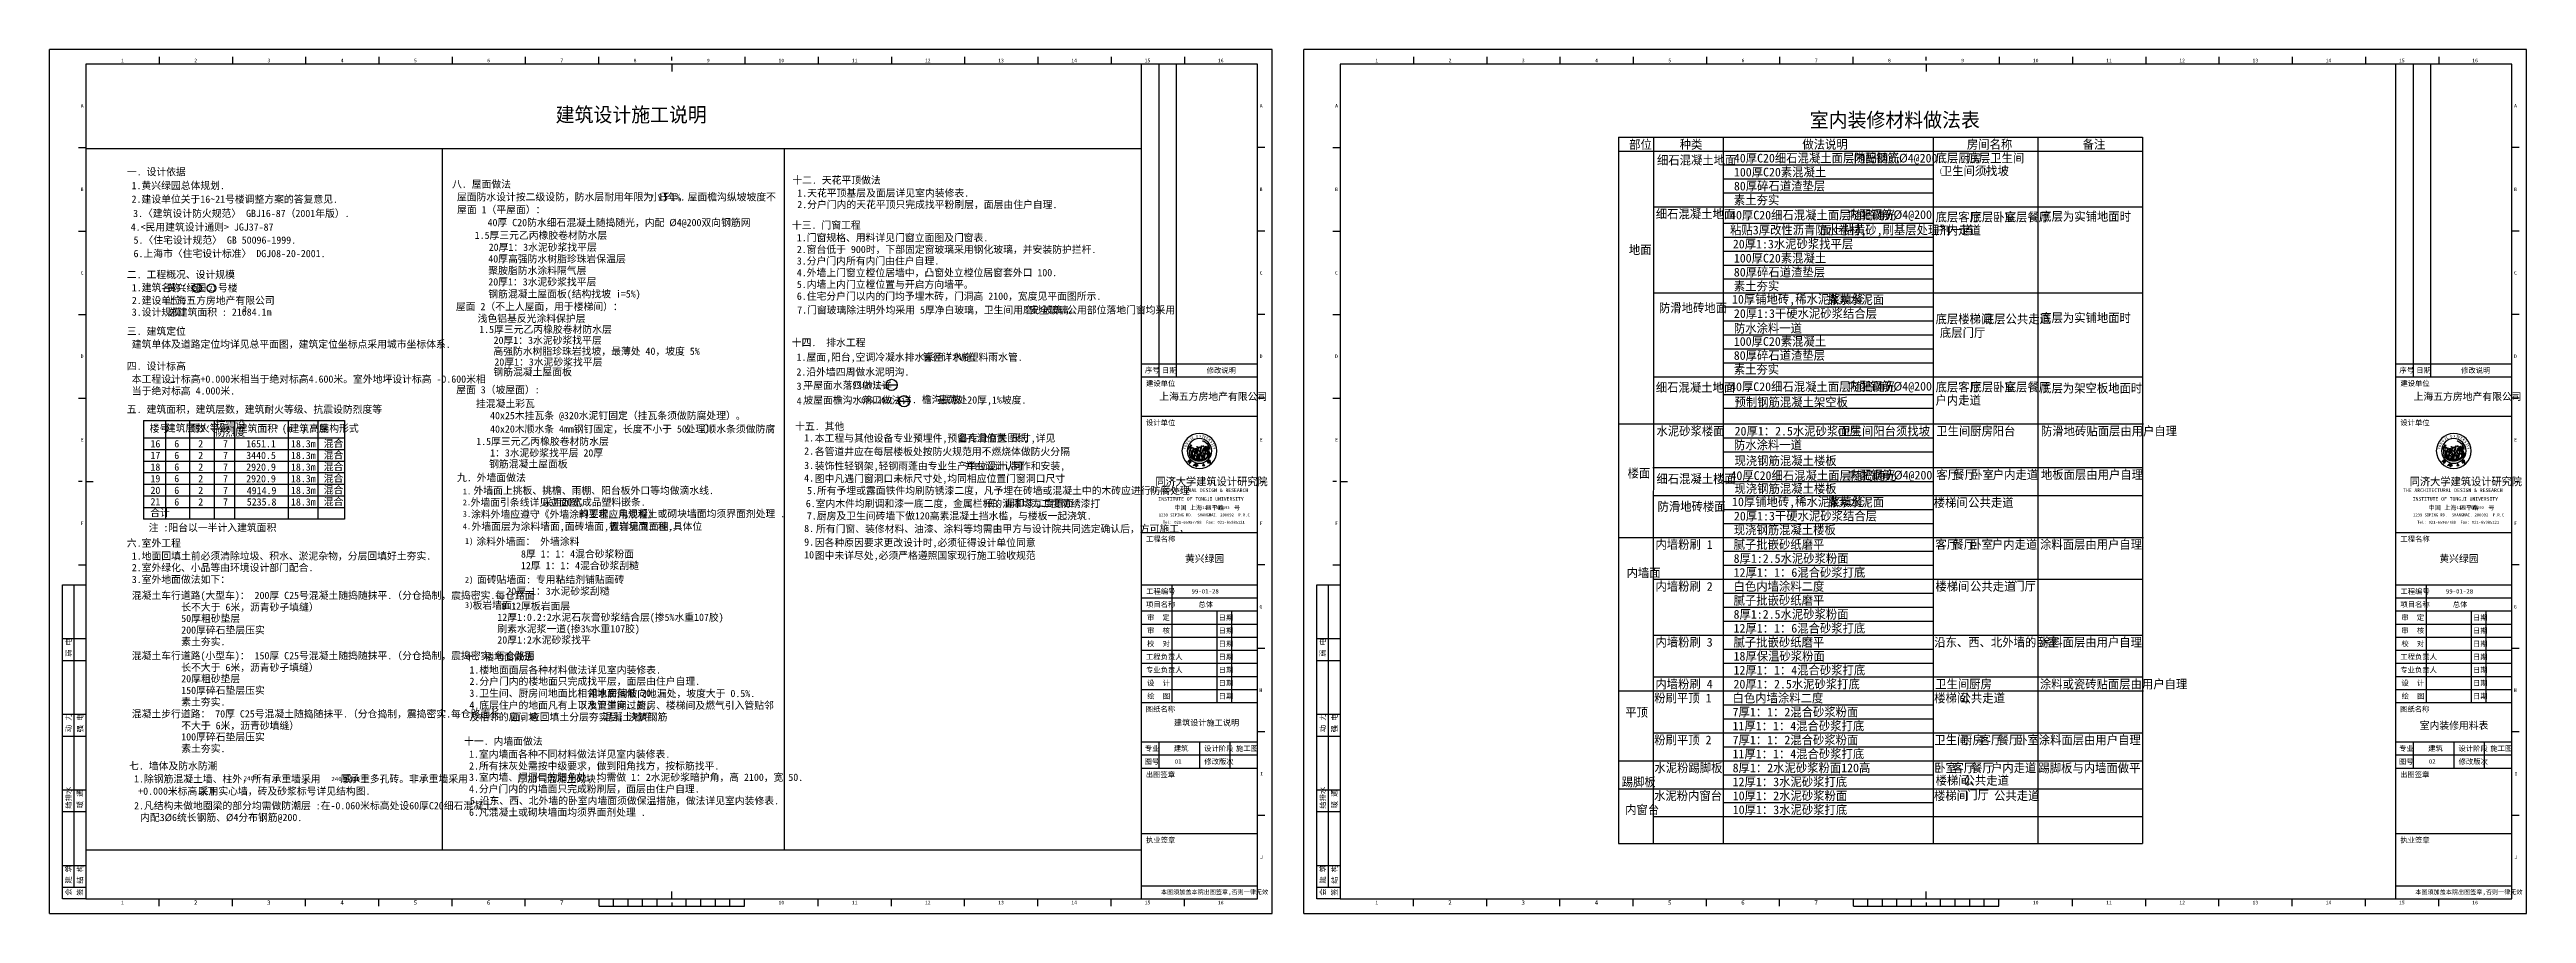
# Model space of a CAD drawing. Header units: metres. Extents: x -111281 to 59104, y 683988 to 743388.
import ezdxf

# ---------------------------------------------------------------- set-up
doc = ezdxf.new("R2010")
doc.units = ezdxf.units.M
for name, color, linetype in [('PUB_TEXT', 7, 'Continuous'), ('TEXT', 7, 'Continuous'), ('TK', 3, 'Continuous'), ('文字', 7, 'Continuous')]:
    doc.layers.add(name, color=color, linetype=linetype)

msp = doc.modelspace()

# ---------------------------------------------------------------- texts
for s, height, p in [('部位', 600, (-2621.02, 736554.64)), ('细石混凝土地面', 600, (-708.12, 735481.13)), ('种类', 600, (853.45, 736566.07)), ('40厚C20细石混凝土面层随捣随光', 600, (4582.67, 735622.13)), ('做法说明', 600, (9292.9, 736566.07)), ('内配钢筋%%c4@200', 600, (12820.07, 735622.13)), ('底层厨房', 600, (18462.31, 735622.13)), ('房间名称', 600, (20610.44, 736566.07)), ('底层卫生间', 600, (20654.87, 735622.13)), ('备注', 600, (28573.54, 736566.07)), ('一. 设计依据', 500, (-105961.38, 734737.94)), ('1.黄兴绿园总体规划.', 500, (-105637.64, 733788.61)), ('八. 屋面做法', 500, (-83591.93, 733885.85)), ('十二. 天花平顶做法', 500, (-60184.69, 734164.63)), ('80厚碎石道渣垫层', 600, (4584.48, 733702.13)), ('100厚C20素混凝土', 600, (4585.42, 734662.13)), ('(', 300, (18690.42, 734888.72)), ('卫生间须找坡', 600, (18823.28, 734743.7)), (')', 300, (21804.05, 734880.26)), ('2.建设单位关于16~21号楼调整方案的答复意见.', 500, (-105637.64, 732853.52)), (' 屋面防水设计按二级设防，防水层耐用年限为 15年，屋面檐沟纵坡坡度不', 500, (-83597.93, 733005.85)), (' 屋面 1（平屋面）：', 500, (-83591.93, 732128.65)), (' 小于1%.', 500, (-70265.85, 733006.8)), (' 2.分户门内的天花平顶只完成找平粉刷层，面层由住户自理.', 500, (-60184.69, 732484.63)), (' 1.天花平顶基层及面层详见室内装修表.', 500, (-60184.69, 733275.11)), ('素土夯实', 600, (4583.54, 732742.13)), ('4.<民用建筑设计通则> JGJ37-87', 500, (-105696.83, 730934.62)), (' 3.〈建筑设计防火规范〉 GBJ16-87（2001年版）.', 500, (-105871.63, 731873.24)), ('       40厚 C20防水细石混凝土随捣随光，内配 %%c4@200双向钢筋网', 500, (-83529.49, 731243.89)), ('十三. 门窗工程', 500, (-60214.54, 731067.94)), ('细石混凝土地面', 600, (-787.32, 731782.13)), ('粘贴3厚改性沥青防水卷材,', 600, (4322.28, 730678.79)), ('40厚C20细石混凝土面层随捣随光', 600, (4322.3, 731703.32)), ('面上粘黄砂,刷基层处理剂一道', 600, (10504.36, 730678.79)), ('内配钢筋%%c4@200', 600, (12440.74, 731737.32)), ('底层客厅', 600, (18458.57, 731567.75)), ('户内走道', 600, (18457.73, 730663.14)), ('底层卧室', 600, (20857.63, 731567.75)), ('底层餐厅', 600, (23214.5, 731567.75)), ('底层为实铺地面时', 600, (25658.17, 731611.1)), (' 5.〈住宅设计规范〉 GB 50096-1999.', 500, (-105842.03, 730038.7)), (' 6.上海市〈住宅设计标准〉 DGJ08-20-2001.', 500, (-105842.03, 729113.59)), ('1.5厚三元乙丙橡胶卷材防水层', 500, (-82035.34, 730368.18)), ('       40厚高强防水树脂珍珠岩保温层', 500, (-83480.55, 728746.42)), ('       20厚1：3水泥砂浆找平层 ', 500, (-83452.2, 729545.05)), (' 2.窗台低于 900时，下部固定窗玻璃采用钢化玻璃，并安装防护拦杆.', 500, (-60214.54, 729395.56)), (' 1.门窗规格、用料详见门窗立面图及门窗表.', 500, (-60214.54, 730205.09)), ('地面', 600, (-2642.54, 729319.85)), ('20厚1:3水泥砂浆找平层', 600, (4512.38, 729715.11)), ('100厚C20素混凝土', 600, (4581.36, 728742.47)), ('二. 工程概况、设计规模', 500, (-105961.38, 727666.89)), ('       聚胺脂防水涂料隔气层', 500, (-83480.55, 727946.42)), ('       20厚1：3水泥砂浆找平层 ', 500, (-83480.55, 727165.47)), (' 4.外墙上门窗立樘位居墙中，凸窗处立樘位居窗套外口 100.', 500, (-60214.54, 727800.62)), (' 3.分户门内所有内门由住户自理.', 500, (-60214.54, 728605.09)), (' 5.内墙上内门立樘位置与开启方向墙平。', 500, (-60214.54, 726991.1)), ('80厚碎石道渣垫层', 600, (4580.43, 727782.47)), (' 2.建设单位：', 500, (-105961.38, 725889.48)), (' 1.建筑名称：', 500, (-105961.38, 726767.85)), ('上海五方房地产有限公司', 500, (-103219.38, 725889.48)), ('黄兴绿园', 500, (-103213.91, 726748.16)), ('16', 330, (-101324.05, 726816.62)), ('~', 300, (-100733.51, 726866.2)), ('21', 330, (-100324.62, 726816.62)), ('号楼', 500, (-99693.8, 726748.16)), (' 屋面 2（不上人屋面，用于楼梯间）：', 500, (-83670.44, 725465.53)), ('       钢筋混凝土屋面板(结构找坡 i=5%)', 500, (-83480.55, 726336.89)), (' 6.住宅分户门以内的门均予埋木砖，门洞高 2100，宽度见平面图所示.', 500, (-60214.54, 726181.57)), ('防滑地砖地面', 600, (-570.67, 725325.52)), ('10厚铺地砖,稀水泥浆填缝', 600, (4455.48, 725918.6)), ('素土夯实', 600, (4579.49, 726822.47)), ('撒素水泥面', 600, (11012.54, 725895.92)), ('三. 建筑定位', 500, (-105961.38, 723771.03)), (' 3.设计规模：', 500, (-105961.38, 725085.48)), ('总建筑面积 : 21084.1m', 500, (-103133.38, 725085.48)), ('2', 400, (-97989.17, 725353.84)), ('浅色铝基反光涂料保护层', 500, (-81834.56, 724650.11)), ('1.5厚三元乙丙橡胶卷材防水层', 500, (-81723.53, 723898.39)), (' 7.门窗玻璃除注明外均采用 5厚净白玻璃，卫生间用磨砂玻璃.公用部位落地门窗均采用', 500, (-60191.88, 725234.78)), ('  安全玻璃。', 500, (-44567.49, 725228.12)), ('20厚1:3干硬水泥砂浆结合层', 600, (4586.21, 724936.41)), ('底层楼梯间', 600, (18454.55, 724559.48)), ('底层门厅', 600, (18756.45, 723623.48)), ('底层公共走道', 600, (21713.42, 724559.48)), ('底层为实铺地面时', 600, (25652.99, 724643.15)), (' 建筑单体及道路定位均详见总平面图，建筑定位坐标点采用城市坐标体系.', 500, (-105961.38, 722881.51)), ('       高强防水树脂珍珠岩找坡，最薄处 40，坡度 5%', 500, (-83130.58, 722396.47)), ('       20厚1：3水泥砂浆找平层 ', 500, (-83114.15, 723148.68)), ('十四.  排水工程', 500, (-60221.04, 722995.48)), ('80厚碎石道渣垫层', 600, (4576.99, 722056.41)), ('100厚C20素混凝土', 600, (4577.93, 723016.41)), ('四. 设计标高', 500, (-105961.38, 721371.03)), (' 本工程设计标高+0.000米相当于绝对标高4.600米。室外地坪设计标高 -0.600米相', 500, (-105961.38, 720481.51)), ('       钢筋混凝土屋面板', 500, (-83130.58, 720975.14)), ('       20厚1：3水泥砂浆找平层 ', 500, (-83061.81, 721657.87)), ('素土夯实', 600, (4576.05, 721096.41)), (' 当于绝对标高 4.000米.', 500, (-105961.38, 719671.98)), (' 屋面 3（坡屋面）:', 500, (-83647.83, 719748.18)), ('挂混凝土彩瓦', 500, (-81947.94, 718796.86)), ('上海五方房地产有限公司', 500, (-34942.64, 719284.15)), ('细石混凝土地面', 600, (-787.32, 719854.97)), ('40厚C20细石混凝土面层随捣随光', 600, (4322.3, 719903.96)), ('预制钢筋混凝土架空板', 600, (4627.58, 718844.59)), ('内配钢筋%%c4@200', 600, (12440.74, 719937.96)), ('底层客厅', 600, (18458.57, 719877.3)), ('户内走道', 600, (18457.73, 718972.68)), ('底层卧室', 600, (20857.63, 719877.3)), ('底层餐厅', 600, (23214.5, 719877.3)), ('底层为架空板地面时', 600, (25652.99, 719802.8)), ('上海五方房地产有限公司', 500, (51342.08, 719284.15)), ('五. 建筑面积，建筑层数，建筑耐火等级、抗震设防烈度等', 500, (-105961.38, 718400.74)), ('楼号', 500, (-104396.42, 717091.26)), ('建筑层数', 500, (-103279.81, 717117.5)), ('耐火等级', 500, (-101612.14, 717105.83)), ('抗震设', 500, (-99856.78, 717365.83)), ('防烈度', 500, (-99856.78, 716827.33)), ('建筑面积 (m  )', 500, (-98330.57, 717089.72)), ('2', 270, (-95757.46, 717301.51)), ('建筑高度', 500, (-94779.59, 717089.04)), ('结构形式', 500, (-92713.14, 717096.64)), ('       40x25木挂瓦条 @320水泥钉固定（挂瓦条须做防腐处理）。', 500, (-83355.91, 717972.41)), ('       40x20木顺水条 4mm钢钉固定，长度不小于 50。（顺水条须做防腐', 500, (-83355.91, 717048.15)), ('       处理）', 500, (-69913.23, 717059.06)), ('十五. 其他', 500, (-59992.23, 717230.39)), ('水泥砂浆楼面', 600, (-739.54, 716853.26)), ('20厚1：2.5水泥砂浆面层', 600, (4633.11, 716853.26)), ('(', 300, (11703.14, 716998.28)), ('卫生间阳台须找坡', 600, (11836, 716853.26)), (')', 300, (15875.31, 716998.28)), ('卫生间', 600, (18504.48, 716853.26)), ('厨房', 600, (20838.96, 716853.26)), ('阳台', 600, (22387.67, 716853.26)), ('防滑地砖贴面层由用户自理', 600, (25708.68, 716853.26)), ('16', 500, (-104338.28, 716033.84)), ('17', 500, (-104338.28, 715233.84)), ('6', 500, (-102700.66, 716033.84)), ('6', 500, (-102700.66, 715233.84)), ('2', 500, (-101051.88, 716033.84)), ('2', 500, (-101051.88, 715233.84)), ('7', 500, (-99347.8, 716033.84)), ('7', 500, (-99347.8, 715233.84)), ('3440.5', 500, (-97752.74, 715234.54)), ('1651.1', 500, (-97752.74, 716033.84)), ('18.3m', 500, (-94673.17, 716033.84)), ('18.3m', 500, (-94673.17, 715233.84)), ('混合', 500, (-92418.14, 716056.51)), ('混合', 500, (-92418.14, 715256.51)), ('1.5厚三元乙丙橡胶卷材防水层', 500, (-81929.01, 716194.8)), ('       1：3水泥砂浆找平层 20厚', 500, (-83355.91, 715405.76)), ('2.', 500, (-59369.74, 715537.25)), ('1.', 500, (-59369.74, 716441.8)), ('各管道井应在每层楼板处按防火规范用不燃烧体做防火分隔', 500, (-58639.42, 715495.81)), ('本工程与其他设备专业预埋件,预留孔洞位置 尺寸,详见', 500, (-58639.42, 716418.83)), ('、', 500, (-51651.13, 716469.43)), ('各专业有关图纸', 500, (-48756.94, 716440.88)), ('18', 500, (-104338.28, 714433.84)), ('19', 500, (-104338.28, 713633.84)), ('6', 500, (-102700.66, 714433.84)), ('6', 500, (-102700.66, 713645.95)), ('2', 500, (-101051.88, 714433.84)), ('2', 500, (-101051.88, 713633.84)), ('7', 500, (-99347.8, 714433.84)), ('7', 500, (-99347.8, 713633.84)), ('2920.9', 500, (-97752.74, 714433.84)), ('2920.9', 500, (-97752.74, 713633.84)), ('18.3m', 500, (-94673.17, 714433.84)), ('18.3m', 500, (-94673.17, 713633.84)), ('混合', 500, (-92418.14, 714456.51)), ('混合', 500, (-92418.14, 713656.51)), ('九. 外墙面做法', 500, (-83250.64, 713703.88)), ('       钢筋混凝土屋面板', 500, (-83425.11, 714647.6)), ('4.', 500, (-59369.74, 713683.35)), ('3.', 500, (-59369.74, 714549.14)), ('装饰性轻钢架,轻钢雨蓬由专业生产单位设计,制作和安装,', 500, (-58639.42, 714507.71)), ('图中凡遇门窗洞口未标尺寸处,均同相应位置门窗洞口尺寸', 500, (-58639.42, 713641.91)), ('并由设计认可', 500, (-48323.22, 714506.56)), ('楼面', 600, (-2730.1, 713960.1)), ('细石混凝土楼面', 600, (-744.82, 713568.62)), ('40厚C20细石混凝土面层随捣随光', 600, (4349.4, 713795.51)), ('现浇钢筋混凝土楼板', 600, (4627.58, 714816.14)), ('内配钢筋%%c4@200', 600, (12467.84, 713829.51)), ('客厅', 600, (18508.84, 713856.49)), ('餐厅', 600, (19679.82, 713856.49)), ('卧室', 600, (20908.84, 713856.86)), ('户内走道', 600, (22393.89, 713856.55)), ('地板面层由用户自理', 600, (25706.56, 713856.14)), ('20', 500, (-104338.28, 712833.84)), ('21', 500, (-104338.28, 712048.46)), ('6', 500, (-102700.66, 712833.84)), ('6', 500, (-102700.66, 712033.84)), ('2', 500, (-101051.88, 712833.84)), ('2', 500, (-101051.88, 712033.84)), ('7', 500, (-99347.8, 712833.84)), ('7', 500, (-99347.8, 712033.84)), ('4914.9', 500, (-97712.75, 712814.56)), ('5235.8', 500, (-97712.75, 712035.25)), ('18.3m', 500, (-94673.17, 712833.84)), ('18.3m', 500, (-94673.17, 712033.84)), ('混合', 500, (-92418.14, 712856.51)), ('混合', 500, (-92418.14, 712056.51)), ('2.', 400, (-82853.26, 712050.73)), ('1.', 400, (-82853.26, 712799.29)), ('外墙面引条线详见立面图，', 500, (-82313.48, 712007.4)), (' 外墙面上挑板、挑檐、雨棚、阳台板外口等均做滴水线.', 500, (-82457.66, 712823.88)), ('采用20宽成品塑料嵌条.', 500, (-77363.4, 712023.88)), (' 6.室内木件均刷调和漆一底二度，金属栏杆的油漆均为二度防绣漆打', 500, (-59597.38, 711924.3)), (' 5.所有予埋或露面铁件均刷防锈漆二度，凡予埋在砖墙或混凝土中的木砖应进行防腐处理', 500, (-59514.9, 712815.09)), ('  底，调和漆二度罩面.', 500, (-47609.08, 711951.75)), ('防滑地砖楼面', 600, (-667.28, 711664.12)), ('10厚铺地砖,稀水泥浆填缝', 600, (4455.48, 711992.27)), ('现浇钢筋混凝土楼板', 600, (4625.71, 712896.14)), ('撒素水泥面', 600, (11012.54, 711969.6)), ('楼梯间', 600, (18332.07, 711936.33)), ('公共走道', 600, (20706.8, 711936.33)), ('注 :阳台以一半计入建筑面积', 500, (-104460.61, 710267.18)), ('合计', 500, (-104355.79, 711292.27)), ('4.', 400, (-82853.26, 710403.9)), ('3.', 400, (-82853.26, 711259.4)), ('涂料外墙应遵守《外墙涂料工程应用规程》', 500, (-82285.66, 711189.77)), ('外墙面层为涂料墙面,面砖墙面,板岩墙面三种,具体位', 500, (-82252.95, 710350.74)), (' 的要求. 凡混凝土或砌块墙面均须界面剂处理 .', 500, (-75202.68, 711223.88)), ('置详见立面图.', 500, (-72750.86, 710345.07)), ('8.', 500, (-59369.74, 710215.26)), (' 7.厨房及卫生间砖墙下做120高素混凝土挡水槛，与楼板一起浇筑.', 500, (-59522.82, 711075.66)), (' 所有门窗、装修材料、油漆、涂料等均需由甲方与设计院共同选定确认后，方可施工，', 500, (-58898.09, 710187.96)), ('现浇钢筋混凝土楼板', 600, (4574.6, 710058.95)), ('20厚1:3干硬水泥砂浆结合层', 600, (4586.21, 711010.08)), ('六.室外工程', 500, (-105961.38, 709207.15)), (' 1.地面回填土前必须清除垃圾、积水、淤泥杂物，分层回填好土夯实.', 500, (-105961.38, 708317.82)), ('1)', 400, (-82703.45, 709398.69)), ('  涂料外墙面： 外墙涂料', 500, (-82600.34, 709315.26)), ('     8厚 1：1：4混合砂浆粉面', 500, (-80552.83, 708458.16)), ('9.', 500, (-59369.74, 709279.82)), ('10.', 500, (-59369.74, 708397.43)), ('因各种原因要求更改设计时,必须征得设计单位同意', 500, (-58639.42, 709238.38)), ('图中未详尽处,必须严格遵照国家现行施工验收规范', 500, (-58639.42, 708355.99)), ('内墙粉刷 1', 600, (-809.22, 709056.18)), ('腻子批嵌砂纸磨平', 600, (4566.33, 709056.18)), ('客厅', 600, (18447.91, 709056.18)), ('餐厅', 600, (19618.89, 709056.18)), ('卧室', 600, (20847.91, 709056.55)), ('户内走道', 600, (22332.96, 709056.24)), ('涂料面层由用户自理', 600, (25642.41, 709055.71)), (' 3.室外地面做法如下：', 500, (-105961.38, 706708.3)), (' 2.室外绿化、小品等由环境设计部门配合.', 500, (-105961.38, 707517.82)), ('2)', 400, (-82703.45, 706734)), ('  面砖贴墙面: 专用粘结剂铺贴面砖', 500, (-82554.52, 706698.44)), ('     12厚 1：1：4混合砂浆刮糙', 500, (-80552.83, 707658.16)), ('黄兴绿园', 500, (-33177.02, 708138.06)), ('内墙面', 600, (-2795.1, 707113.6)), ('8厚1:2.5水泥砂浆粉面', 600, (4565.39, 708096.18)), ('12厚1：1：6混合砂浆打底', 600, (4564.45, 707136.18)), ('黄兴绿园', 500, (53107.7, 708138.06)), (' 混凝土车行道路(大型车)： 200厚 C25号混凝土随捣随抹平.（分仓捣制，震捣密实.每仓路面', 500, (-105961.38, 705606.77)), ('3)', 400, (-82703.45, 704997.19)), ('板岩墙面:', 500, (-82180.02, 704932.69)), ('8-12厚板岩面层', 500, (-80205.65, 704871.48)), ('     20厚 1：3水泥砂浆刮糙', 500, (-81554.52, 705898.44)), ('99-01-28', 300, (-32724.87, 705988.06)), ('总体', 360, (-32248.49, 705055.25)), ('内墙粉刷 2', 600, (-810.15, 706176.18)), ('腻子批嵌砂纸磨平', 600, (4562.58, 705216.18)), ('白色内墙涂料二度', 600, (4563.52, 706176.18)), ('楼梯间', 600, (18446.03, 706176.18)), ('公共走道', 600, (20827.11, 706176.53)), ('门厅', 600, (23795, 706192.94)), ('99-01-28', 300, (53559.86, 705988.06)), ('总体', 360, (54036.24, 705055.25)), ('           50厚粗砂垫层', 500, (-105961.38, 704025.82)), ('           200厚碎石垫层压实', 500, (-105961.38, 703225.82)), ('           长不大于 6米，沥青砂子填缝）', 500, (-105961.38, 704797.25)), ('刷素水泥浆一道(掺3%水重107胶)', 500, (-80476.03, 703310)), ('12厚1:0.2:2水泥石灰膏砂浆结合层(掺5%水重107胶)', 500, (-80476.03, 704101.82)), ('8厚1:2.5水泥砂浆粉面', 600, (4561.65, 704256.18)), ('12厚1：1：6混合砂浆打底', 600, (4560.71, 703296.18)), (' 混凝土车行道路(小型车)： 150厚 C25号混凝土随捣随抹平.（分仓捣制，震捣密实.每仓路面', 500, (-105961.38, 701460.85)), ('           素土夯实.', 500, (-105961.38, 702425.82)), ('20厚1:2水泥砂浆找平', 500, (-80476.03, 702544.34)), ('内墙粉刷 3', 600, (-812.03, 702336.18)), ('腻子批嵌砂纸磨平', 600, (4559.77, 702336.18)), ('18厚保温砂浆粉面', 600, (4558.84, 701376.18)), ('沿东、西、北外墙的卧室', 600, (18366.13, 702336.34)), ('涂料面层由用户自理', 600, (25635.01, 702335.71)), ('           20厚粗砂垫层', 500, (-105961.38, 699879.89)), ('           长不大于 6米，沥青砂子填缝）', 500, (-105961.38, 700651.32)), ('十. 楼地面做法', 500, (-82735.92, 701381.46)), (' 1.楼地面面层各种材料做法详见室内装修表.', 500, (-82735.92, 700482.41)), ('12厚1：1：4混合砂浆打底', 600, (4557.9, 700416.18)), ('           素土夯实.', 500, (-105961.38, 698279.89)), ('           150厚碎石垫层压实', 500, (-105961.38, 699079.89)), (' 4.底层住户的地面凡有上下水管道穿过处，', 500, (-82740.92, 698057.41)), (' 3.卫生间、厨房间地面比相邻地面落低 20，', 500, (-82740.92, 698882.41)), (' 2.分户门内的楼地面只完成找平层，面层由住户自理.', 500, (-82735.92, 699701.46)), (' 以及卫生间、厨房、楼梯间及燃气引入管贴邻', 500, (-75295.92, 698047.89)), ('用水房间坡向地漏处，坡度大于 0.5%.', 500, (-74231.93, 698864.76)), ('粉刷平顶 1', 600, (-893.06, 698496.18)), ('内墙粉刷 4', 600, (-814.84, 699456.18)), ('20厚1：2.5水泥砂浆打底', 600, (4557.9, 699456.18)), ('白色内墙涂料二度', 600, (4492.78, 698496.18)), ('楼梯间', 600, (18361.25, 698495.83)), ('卫生间', 600, (18432.93, 699456.18)), ('公共走道', 600, (20110.9, 698495.46)), ('厨房', 600, (20767.41, 699456.18)), ('涂料或瓷砖贴面层由用户自理', 600, (25632.93, 699456.18)), (' 混凝土步行道路： 70厚 C25号混凝土随捣随抹平.（分仓捣制，震捣密实.每仓路面长', 500, (-105961.38, 697460.85)), ('           不大于 6米，沥青砂填缝）', 500, (-105961.38, 696651.32)), (' 及相邻的房间地', 500, (-82740.92, 697247.89)), (' 面，应回填土分层夯实后，浇筑钢筋', 500, (-79920.92, 697247.89)), ('混凝土地坪.', 500, (-73213.42, 697247.89)), ('建筑设计施工说明', 400, (-33930.7, 696901.65)), ('平顶', 600, (-2886.43, 697513.51)), ('7厚1：1：2混合砂浆粉面', 600, (4490.91, 697536.18)), ('11厚1：1：4混合砂浆打底', 600, (4489.97, 696576.18)), ('           素土夯实.', 500, (-105961.38, 695079.89)), ('           100厚碎石垫层压实', 500, (-105961.38, 695879.89)), ('十一. 内墙面做法', 500, (-82764.48, 695580.9)), (' 1.室内墙面各种不同材料做法详见室内装修表.', 500, (-82764.48, 694691.38)), ('建筑', 360, (-33946.55, 695155.25)), ('施工图', 360, (-29665.3, 695158.06)), ('粉刷平顶 2', 600, (-894, 695616.18)), ('7厚1：1：2混合砂浆粉面', 600, (4490.91, 695616.18)), ('11厚1：1：4混合砂浆打底', 600, (4489.97, 694656.18)), ('卫生间', 600, (18378.1, 695616.18)), ('厨房', 600, (20218.95, 695616.18)), ('客厅', 600, (21485.77, 695616.18)), ('餐厅', 600, (22721.15, 695616.18)), ('卧室', 600, (23999.75, 695616.18)), ('涂料面层由用户自理', 600, (25553.69, 695616.18)), ('建筑', 360, (52338.17, 695155.25)), ('施工图', 360, (56619.42, 695158.06)), ('七. 墙体及防水防潮', 500, (-105806.16, 693882.5)), (' 1.除钢筋混凝土墙、柱外，所有承重墙采用    厚承重多孔砖。非承重墙采用          厚加气混凝土砌块.', 500, (-105806.16, 692992.98)), ('或', 500, (-91148.9, 692995.51)), (' 3.室内墙、门洞口的阳角处，均需做 1：2水泥砂浆暗护角，高 2100，宽 50.', 500, (-82764.48, 693100.9)), (' 2.所有抹灰处需按中级要求，做到阳角找方，按标筋找平.', 500, (-82764.48, 693881.85)), ('01', 300, (-33879.87, 694288.06)), ('水泥粉踢脚板', 600, (-882.02, 693696.14)), ('8厚1：2水泥砂浆粉面120高', 600, (4499.14, 693696.14)), ('卧室', 600, (18365.74, 693696.14)), ('楼梯间、', 600, (18456.01, 692834.79)), ('客厅', 600, (19612.78, 693695.77)), ('公共走道', 600, (20383.37, 692834.42)), ('餐厅', 600, (20896.55, 693695.77)), ('户内走道', 600, (22271.39, 693695.79)), ('踢脚板与内墙面做平', 600, (25528.63, 693685.21)), ('02', 300, (52390.57, 694288.06)), ('+0.000米标高以下', 500, (-105180.28, 692146.57)), (' 采用实心墙，砖及砂浆标号详见结构图.', 500, (-101359.09, 692150.53)), ('240', 300, (-97927.01, 693130.83)), ('-', 500, (-93867.05, 692752.05)), ('240', 300, (-91890.93, 693086.11)), ('120', 300, (-90643.37, 693077.59)), (' 4.分户门内的内墙面只完成粉刷层，面层由住户自理.', 500, (-82764.48, 692300.9)), (' 5.沿东、西、北外墙的卧室内墙面须做保温措施，做法详见室内装修表.', 500, (-82711.9, 691491.38)), ('踢脚板', 600, (-3133.41, 692724.99)), ('水泥粉内窗台', 600, (-906.7, 691776.18)), ('12厚1：3水泥砂浆打底', 600, (4499.33, 692736.18)), ('10厚1：2水泥砂浆粉面', 600, (4507.55, 691776.14)), ('楼梯间', 600, (18344.57, 691776.18)), ('门厅', 600, (20567.11, 691835.74)), ('公共走道', 600, (22483.12, 691775.77)), (' 2.凡结构未做地圈梁的部分均需做防潮层 :在-0.060米标高处设60厚C20细石混凝土,', 500, (-105806.16, 691147.76)), ('内配3%%c6统长钢筋、%%C4分布钢筋@200.', 500, (-105050.07, 690338.24)), (' 6.凡混凝土或砌块墙面均须界面剂处理 .', 500, (-82765.98, 690700.4)), ('内窗台', 600, (-2896.39, 690816.37)), ('10厚1：3水泥砂浆打底', 600, (4507.55, 690816.07))]:
    msp.add_text(s, height=height).set_placement(p)
at = {"layer": 'PUB_TEXT'}
for p in [(4587.32, 723920.37), (4587.32, 715899.86)]:
    msp.add_text('防水涂料一道', height=600, dxfattribs=at).set_placement(p)
at = {"layer": 'TEXT'}
for s, height, p in [('1.屋面,阳台,空调冷凝水排水采用  PVC塑料雨水管.', 500, (-59891.53, 721991.25)), ('管径详水施.', 500, (-51220.37, 721991.25)), ('2.沿外墙四周做水泥明沟.', 500, (-59903.33, 720971.67)), ('4.', 500, (-59891.53, 718977)), ('3.', 500, (-59891.53, 719993.37)), ('坡屋面檐沟水落口做法详', 500, (-59424.31, 719034.99)), ('平屋面水落口做法详', 500, (-59424.31, 720051.36)), ('99J201(-)', 385.8, (-56047.32, 720134.15)), ('00SJ202(-)', 385.8, (-55443.52, 719093.65)), ('. 檐沟找坡', 500, (-51957.29, 719075.21)), ('最薄处20厚,1%坡度.', 500, (-50175.69, 719043.55))]:
    msp.add_text(s, height=height, dxfattribs=at).set_placement(p)
at = {"layer": 'TK'}
msp.add_text('建筑设计施工说明', height=1000, dxfattribs=at).set_placement((-76466.7, 738410.5))
at = {"layer": '文字'}
for s, height, p in [('室内装修材料做法表', 1000, (9803.42, 738048.39)), ('室内装修用料表', 499.7, (51764.27, 696666.56))]:
    msp.add_text(s, height=height, dxfattribs=at).set_placement(p)

# ---------------------------------------------------------------- blocks, each defined once
blk = doc.blocks.new('TK-A1')
at = {"layer": 'TK'}
for p, q in [((841, 594), (0, 594)), ((0, 0), (0, 594)), ((75.38, 589), (75.38, 584)), ((125.75, 589), (125.75, 584)), ((176.12, 589), (176.12, 584)), ((226.5, 589), (226.5, 584)), ((276.88, 589), (276.88, 584)), ((327.25, 589), (327.25, 584)), ((377.62, 589), (377.62, 584)), ((428, 584), (428, 579)), ((478.38, 589), (478.38, 584)), ((528.75, 589), (528.75, 584)), ((579.12, 589), (579.12, 584)), ((629.5, 589), (629.5, 584)), ((679.88, 589), (679.88, 584)), ((730.25, 589), (730.25, 584)), ((763, 584), (763, 369)), ((775, 584), (775, 369)), ((780.62, 589), (780.62, 584)), ((841, 0), (841, 594)), ((20, 526.6), (25, 526.6)), ((836, 526.6), (831, 526.6)), ((20, 469.2), (25, 469.2)), ((836, 469.2), (831, 469.2)), ((20, 411.8), (25, 411.8)), ((836, 411.8), (831, 411.8)), ((751, 378), (831, 378)), ((20, 354.4), (25, 354.4)), ((836, 354.4), (831, 354.4)), ((793.24, 324.95), (793.3, 325.04)), ((793.45, 324.79), (793.24, 324.95)), ((793.3, 325.04), (793.52, 324.96)), ((793.93, 324.58), (793.45, 324.79)), ((793.52, 324.96), (793.94, 324.79)), ((794.34, 324.3), (793.93, 324.58)), ((793.94, 324.79), (794.41, 324.52)), ((794.84, 323.99), (794.34, 324.3)), ((794.41, 324.52), (794.73, 324.34)), ((794.73, 324.34), (795.15, 324.07)), ((795.21, 323.71), (794.84, 323.99)), ((795.15, 324.07), (795.33, 323.85)), ((795.33, 323.85), (795.68, 323.68)), ((783.86, 320.16), (783.99, 320.57)), ((783.89, 319.27), (783.86, 320.16)), ((784.07, 318.31), (783.89, 319.27)), ((783.99, 320.57), (784.28, 320.96)), ((784.16, 317.05), (784.07, 318.31)), ((784.07, 318.31), (784.07, 318.31)), ((784.35, 314.55), (784.16, 317.05)), ((784.28, 320.96), (784.65, 321.32)), ((784.54, 314.16), (784.35, 314.55)), ((784.56, 320.24), (784.53, 319.95)), ((784.53, 319.95), (784.81, 320.01)), ((785.02, 313.4), (784.54, 314.16)), ((784.69, 320.65), (784.56, 320.24)), ((784.65, 321.32), (784.83, 321.58)), ((784.74, 322.03), (784.67, 322.32)), ((784.67, 322.32), (785.23, 322.11)), ((784.95, 321.01), (784.69, 320.65)), ((784.91, 321.85), (784.74, 322.03)), ((784.81, 320.01), (785.04, 320.37)), ((784.83, 321.58), (784.91, 321.85)), ((784.87, 319.28), (784.83, 318.81)), ((784.83, 318.81), (784.94, 318.03)), ((785.02, 319.67), (784.87, 319.28)), ((784.94, 318.03), (785.06, 317.16)), ((785.27, 321.36), (784.95, 321.01)), ((785.05, 319.72), (785.02, 319.67)), ((785.74, 312.77), (785.02, 313.4)), ((785.04, 320.37), (785.66, 320.6)), ((785.05, 317.18), (785.04, 315.95)), ((785.04, 315.95), (785.12, 315.15)), ((785.26, 319.97), (785.05, 319.72)), ((785.06, 317.16), (785.05, 317.18)), ((785.25, 314.23), (785.1, 314.24)), ((785.1, 314.24), (785.1, 313.93)), ((785.1, 313.93), (785.35, 313.67)), ((785.12, 315.15), (785.65, 314.29)), ((785.23, 322.11), (785.44, 321.8)), ((785.5, 314.05), (785.25, 314.23)), ((785.33, 320), (785.26, 319.97)), ((785.44, 321.8), (785.27, 321.36)), ((785.56, 319.94), (785.33, 320)), ((785.35, 313.67), (785.6, 313.53)), ((785.49, 316.21), (785.53, 316.63)), ((785.54, 315.71), (785.49, 316.21)), ((785.61, 313.88), (785.5, 314.05)), ((785.53, 316.63), (785.71, 317.29)), ((785.62, 315.34), (785.54, 315.71)), ((785.92, 319.78), (785.56, 319.94)), ((785.6, 313.53), (785.76, 313.43)), ((785.86, 313.62), (785.61, 313.88)), ((785.73, 315.07), (785.62, 315.34)), ((785.65, 314.29), (785.87, 313.99)), ((785.66, 320.6), (785.94, 320.43)), ((785.71, 317.29), (785.83, 317.7)), ((786.01, 314.94), (785.73, 315.07)), ((786.46, 312.31), (785.74, 312.77)), ((785.76, 313.43), (785.79, 313.3)), ((785.79, 313.3), (785.88, 313.25)), ((785.83, 317.7), (786.1, 318.25)), ((786.03, 313.43), (785.86, 313.62)), ((785.87, 313.99), (786.06, 314.16)), ((785.88, 313.25), (785.95, 313.03)), ((785.94, 319.77), (785.92, 319.78)), ((785.94, 320.43), (786.08, 319.97)), ((786.08, 319.97), (785.94, 319.77)), ((785.95, 313.03), (786.17, 312.92)), ((786.29, 314.82), (786.01, 314.94)), ((786.2, 313.32), (786.03, 313.43)), ((786.06, 314.16), (786.47, 314.24)), ((786.1, 318.25), (786.46, 318.86)), ((786.23, 316.46), (786.11, 316.18)), ((786.11, 316.18), (786.19, 315.88)), ((786.2, 316.71), (786.17, 316.56)), ((786.17, 316.56), (786.23, 316.46)), ((786.17, 312.92), (786.3, 312.93)), ((786.19, 315.88), (786.29, 315.59)), ((786.31, 317.08), (786.2, 316.71)), ((786.36, 313.21), (786.2, 313.32)), ((786.38, 317.3), (786.29, 317.18)), ((786.29, 317.18), (786.31, 317.08)), ((786.29, 315.59), (786.5, 315.39)), ((786.59, 314.64), (786.29, 314.82)), ((786.3, 312.93), (786.48, 312.67)), ((786.57, 312.98), (786.36, 313.21)), ((786.43, 317.53), (786.38, 317.3)), ((786.64, 317.55), (786.43, 317.53)), ((786.54, 313.78), (786.43, 313.67)), ((786.43, 313.67), (786.6, 313.43)), ((786.46, 318.86), (786.82, 319.15)), ((786.74, 312.01), (786.46, 312.31)), ((786.47, 314.24), (786.65, 314.4)), ((786.48, 320.01), (786.89, 320.21)), ((786.63, 319.7), (786.48, 320.01)), ((786.48, 312.67), (786.65, 312.48)), ((786.5, 315.39), (786.53, 315.24)), ((786.53, 315.24), (786.81, 315.07)), ((786.66, 313.92), (786.54, 313.78)), ((786.78, 312.85), (786.57, 312.98)), ((786.65, 314.4), (786.59, 314.64)), ((786.6, 313.43), (786.92, 313.22)), ((786.92, 319.41), (786.63, 319.7)), ((786.73, 317.66), (786.64, 317.55)), ((786.65, 312.48), (786.92, 312.26)), ((786.9, 313.91), (786.66, 313.92)), ((786.88, 317.59), (786.73, 317.66)), ((787.45, 311.58), (786.74, 312.01)), ((786.99, 312.74), (786.78, 312.85)), ((786.81, 315.07), (787.06, 314.94)), ((786.82, 319.15), (786.92, 319.41)), ((787.02, 317.48), (786.88, 317.59)), ((786.89, 320.21), (787.19, 319.96)), ((787.09, 313.96), (786.9, 313.91)), ((786.92, 313.22), (787.03, 313.13)), ((786.92, 312.26), (787.03, 312.31)), ((787.06, 318.83), (786.95, 318.46)), ((786.95, 318.46), (786.97, 318.09)), ((786.97, 318.09), (787.06, 317.86)), ((787.13, 312.59), (786.99, 312.74)), ((787.22, 317.39), (787.02, 317.48)), ((787.03, 313.13), (787.17, 313.23)), ((787.03, 312.31), (787.13, 312.59)), ((787.17, 319.08), (787.06, 318.83)), ((787.06, 317.86), (787.29, 317.61)), ((787.06, 314.94), (787.23, 314.83)), ((787.25, 313.86), (787.09, 313.96)), ((787.28, 319.2), (787.17, 319.08)), ((787.17, 313.23), (787.23, 313.42)), ((787.19, 319.96), (787.42, 319.56)), ((787.2, 313.56), (787.28, 313.7)), ((787.23, 313.42), (787.2, 313.56)), ((787.31, 317.22), (787.22, 317.39)), ((787.23, 314.83), (787.42, 314.76)), ((787.3, 319.36), (787.25, 319.25)), ((787.25, 319.25), (787.28, 319.2)), ((787.28, 313.7), (787.25, 313.86)), ((787.29, 317.61), (787.58, 317.47)), ((787.47, 319.42), (787.3, 319.36)), ((787.33, 317.27), (787.31, 317.22)), ((787.41, 317.23), (787.33, 317.27)), ((787.52, 312.45), (787.39, 312.25)), ((787.39, 312.25), (787.47, 312)), ((787.85, 317.21), (787.41, 317.23)), ((787.42, 319.56), (787.8, 319.61)), ((787.42, 314.76), (787.53, 315.02)), ((787.7, 311.56), (787.45, 311.58)), ((787.69, 319.33), (787.47, 319.42)), ((787.47, 312), (787.86, 311.75)), ((787.58, 313.66), (787.49, 313.32)), ((787.49, 313.32), (787.5, 312.94)), ((787.5, 312.94), (787.61, 312.72)), ((787.85, 312.32), (787.52, 312.45)), ((787.53, 315.02), (787.62, 315.38)), ((787.58, 317.47), (787.88, 317.53)), ((787.6, 314.15), (787.58, 313.66)), ((787.69, 314.38), (787.6, 314.15)), ((787.61, 312.72), (787.88, 312.64)), ((787.62, 315.38), (787.68, 315.53)), ((787.68, 315.53), (787.74, 316.06)), ((788, 319.25), (787.69, 319.33)), ((787.85, 314.5), (787.69, 314.38)), ((788.07, 311.42), (787.7, 311.56)), ((787.74, 316.06), (787.81, 316.49)), ((787.8, 319.61), (788.67, 319.7)), ((787.81, 316.49), (787.86, 316.76)), ((787.98, 316.91), (787.85, 317.21)), ((788.05, 314.59), (787.85, 314.5)), ((788.17, 312.28), (787.85, 312.32)), ((787.86, 316.76), (787.98, 316.91)), ((787.91, 315.53), (787.86, 315.11)), ((787.86, 315.11), (787.99, 314.9)), ((787.86, 311.75), (788.05, 311.7)), ((787.88, 317.53), (788, 317.64)), ((787.88, 312.64), (788.29, 312.42)), ((788.06, 316.15), (787.91, 315.53)), ((787.99, 314.9), (788.31, 314.89)), ((788.26, 319.18), (788, 319.25)), ((788, 317.64), (788.17, 318.01)), ((788.14, 314.63), (788.05, 314.59)), ((788.05, 311.7), (788.51, 311.58)), ((788.14, 316.64), (788.06, 316.15)), ((788.35, 311.31), (788.07, 311.42)), ((788.28, 317.48), (788.14, 316.64)), ((788.35, 314.71), (788.14, 314.63)), ((788.17, 318.01), (788.18, 318.22)), ((788.56, 312.14), (788.17, 312.28)), ((788.18, 318.22), (788.26, 318.51)), ((788.28, 319.07), (788.26, 319.18)), ((788.26, 318.51), (788.32, 318.85)), ((788.34, 319.03), (788.28, 319.07)), ((788.43, 318.22), (788.28, 317.48)), ((788.29, 312.42), (788.58, 312.45)), ((788.31, 314.89), (788.97, 314.87)), ((788.32, 318.85), (788.34, 319.03)), ((788.78, 314.71), (788.35, 314.71)), ((788.93, 311.19), (788.35, 311.31)), ((788.59, 319.2), (788.43, 318.22)), ((788.51, 311.58), (788.9, 311.44)), ((788.89, 312.14), (788.56, 312.14)), ((788.58, 312.45), (788.64, 312.53)), ((789.02, 319.34), (788.59, 319.2)), ((788.64, 312.53), (788.78, 312.76)), ((788.67, 319.7), (789.12, 319.62)), ((789.04, 314.49), (788.78, 314.71)), ((788.78, 312.76), (789.01, 313.21)), ((788.89, 316.94), (789.08, 317.54)), ((788.91, 316.5), (788.89, 316.94)), ((789.27, 312.05), (788.89, 312.14)), ((788.9, 311.44), (789.44, 311.33)), ((789, 316.02), (788.91, 316.5)), ((789.47, 311.12), (788.93, 311.19)), ((788.97, 314.87), (789.27, 314.48)), ((789.3, 315.56), (789, 316.02)), ((789.01, 313.21), (789.15, 313.51)), ((789.2, 319.45), (789.02, 319.34)), ((789.17, 312.79), (789.03, 312.55)), ((789.03, 312.55), (789.09, 312.37)), ((789.15, 314.2), (789.04, 314.49)), ((789.08, 317.54), (789.32, 318.17)), ((789.09, 312.37), (789.31, 312.23)), ((789.12, 319.62), (789.2, 319.45)), ((789.2, 313.97), (789.15, 314.2)), ((789.15, 313.51), (789.27, 313.67)), ((789.16, 320.7), (789.2, 320.86)), ((789.23, 320.52), (789.16, 320.7)), ((789.18, 312.86), (789.17, 312.79)), ((789.36, 313.04), (789.18, 312.86)), ((789.2, 320.86), (789.29, 320.92)), ((789.27, 313.67), (789.2, 313.97)), ((789.33, 320.5), (789.23, 320.52)), ((789.27, 314.48), (789.41, 314.06)), ((789.47, 311.95), (789.27, 312.05)), ((789.29, 320.92), (789.45, 321.04)), ((789.67, 315.54), (789.3, 315.56)), ((789.31, 312.23), (789.59, 312.18)), ((789.32, 318.17), (789.46, 318.54)), ((789.43, 320.5), (789.33, 320.5)), ((789.54, 313.02), (789.36, 313.04)), ((789.41, 314.06), (789.58, 313.83)), ((789.69, 320.47), (789.43, 320.5)), ((789.44, 311.33), (789.77, 311.38)), ((789.45, 321.04), (789.64, 320.94)), ((789.46, 318.54), (789.64, 319.12)), ((790.01, 311.89), (789.47, 311.95)), ((789.89, 311.06), (789.47, 311.12)), ((789.68, 312.9), (789.54, 313.02)), ((789.76, 318.17), (789.58, 317.92)), ((789.58, 317.92), (789.62, 317.67)), ((789.58, 313.83), (789.97, 313.94)), ((789.62, 317.67), (789.59, 317.37)), ((789.59, 317.37), (789.61, 317.03)), ((789.59, 312.18), (789.88, 312.2)), ((789.61, 317.03), (789.78, 316.79)), ((789.64, 320.94), (789.8, 320.85)), ((789.64, 319.12), (789.91, 319.61)), ((789.73, 315.4), (789.67, 315.54)), ((789.76, 312.66), (789.68, 312.9)), ((789.71, 320.42), (789.69, 320.47)), ((789.77, 320.39), (789.71, 320.42)), ((789.82, 319.1), (789.73, 319.02)), ((789.73, 319.02), (789.83, 318.97)), ((789.85, 315.21), (789.73, 315.4)), ((789.9, 318.15), (789.76, 318.17)), ((789.83, 313.29), (789.76, 313.19)), ((789.76, 313.19), (789.95, 312.85)), ((789.89, 312.58), (789.76, 312.66)), ((789.87, 320.36), (789.77, 320.39)), ((789.77, 311.38), (790.13, 311.24)), ((789.78, 316.79), (789.89, 316.43)), ((789.8, 320.85), (789.95, 320.65)), ((789.99, 319.05), (789.82, 319.1)), ((789.83, 318.97), (790.01, 318.95)), ((789.86, 313.47), (789.83, 313.29)), ((789.98, 314.86), (789.85, 315.21)), ((790.08, 313.5), (789.86, 313.47)), ((790.03, 320.27), (789.87, 320.36)), ((789.88, 312.2), (790, 312.31)), ((789.89, 316.43), (790.07, 316.12)), ((789.89, 312.41), (789.89, 312.58)), ((790, 312.31), (789.89, 312.41)), ((790.28, 311.03), (789.89, 311.06)), ((790.22, 318.03), (789.9, 318.15)), ((789.91, 319.61), (790.03, 319.78)), ((789.95, 320.65), (790.06, 320.57)), ((789.95, 312.85), (790.07, 312.69)), ((789.97, 313.94), (790.08, 314.3)), ((790.06, 314.49), (789.98, 314.86)), ((790.08, 319.12), (789.99, 319.05)), ((790.01, 318.95), (790.04, 318.89)), ((790.39, 311.92), (790.01, 311.89)), ((790.15, 320.32), (790.03, 320.27)), ((790.03, 319.78), (790.38, 320.29)), ((790.04, 318.89), (790.17, 318.6)), ((790.06, 320.57), (790.15, 320.43)), ((790.08, 314.3), (790.06, 314.49)), ((790.07, 316.12), (790.48, 315.8)), ((790.07, 312.69), (790.24, 312.41)), ((790.21, 319.3), (790.08, 319.12)), ((790.38, 313.5), (790.08, 313.5)), ((790.14, 315.15), (790.09, 314.96)), ((790.09, 314.96), (790.26, 314.76)), ((790.13, 311.24), (790.5, 311.31)), ((790.39, 315.27), (790.14, 315.15)), ((790.15, 320.43), (790.15, 320.32)), ((790.17, 318.6), (790.49, 318.3)), ((790.43, 319.67), (790.21, 319.3)), ((790.72, 317.85), (790.22, 318.03)), ((790.24, 312.41), (790.3, 312.21)), ((790.26, 314.76), (790.34, 314.61)), ((790.48, 310.93), (790.28, 311.03)), ((790.3, 312.21), (790.49, 312.05)), ((790.33, 320.29), (790.9, 320.56)), ((790.38, 320.29), (790.33, 320.29)), ((790.34, 314.61), (790.42, 314.44)), ((790.63, 313.37), (790.38, 313.5)), ((790.65, 315.26), (790.39, 315.27)), ((790.7, 311.81), (790.39, 311.92)), ((790.42, 314.44), (790.43, 314.34)), ((790.54, 319.93), (790.43, 319.67)), ((790.43, 314.34), (790.51, 314.18)), ((790.48, 315.8), (790.84, 315.61)), ((790.51, 314.18), (790.48, 314.02)), ((790.48, 314.02), (790.66, 313.84)), ((791.04, 311.02), (790.48, 310.93)), ((790.49, 318.3), (790.77, 318.05)), ((790.49, 312.05), (790.69, 312.19)), ((790.5, 311.31), (790.58, 311.39)), ((790.61, 320.11), (790.54, 319.93)), ((790.58, 311.39), (790.67, 311.61)), ((790.91, 320.16), (790.61, 320.11)), ((790.87, 313.21), (790.63, 313.37)), ((790.75, 315.19), (790.65, 315.26)), ((790.66, 313.84), (790.88, 313.74)), ((790.67, 311.61), (790.7, 311.81)), ((790.69, 312.19), (790.71, 312.47)), ((790.71, 312.47), (790.83, 312.83)), ((790.99, 317.72), (790.72, 317.85)), ((791.07, 315.1), (790.75, 315.19)), ((790.77, 318.05), (791.09, 317.86)), ((790.81, 313.02), (790.87, 313.21)), ((790.9, 312.94), (790.81, 313.02)), ((790.83, 312.83), (790.9, 312.94)), ((790.91, 311.77), (790.83, 311.43)), ((790.83, 311.43), (790.83, 311.36)), ((790.83, 311.36), (791.02, 311.34)), ((790.84, 315.61), (791.25, 315.59)), ((790.88, 313.74), (790.91, 313.81)), ((790.94, 312.57), (790.88, 312.39)), ((790.88, 312.39), (790.93, 312.12)), ((790.9, 320.56), (791.44, 320.74)), ((791.19, 320.3), (790.91, 320.16)), ((790.91, 313.81), (790.92, 313.92)), ((791.13, 311.84), (790.91, 311.77)), ((790.92, 313.92), (791.03, 313.97)), ((790.93, 312.12), (791.41, 312.04)), ((790.98, 312.88), (790.94, 312.57)), ((790.99, 313.37), (790.98, 312.88)), ((791.48, 317.51), (790.99, 317.72)), ((790.99, 314.26), (791.09, 314.49)), ((791.03, 314.15), (790.99, 314.26)), ((791.08, 313.65), (790.99, 313.37)), ((791.02, 311.34), (791.2, 311.2)), ((791.03, 313.97), (791.03, 314.15)), ((791.55, 311.05), (791.04, 311.02)), ((791.23, 314.99), (791.07, 315.1)), ((791.2, 314.4), (791.08, 313.65)), ((791.09, 317.86), (791.37, 317.79)), ((791.09, 314.49), (791.19, 314.72)), ((791.13, 314.87), (791.23, 314.99)), ((791.19, 314.72), (791.13, 314.87)), ((791.32, 311.84), (791.13, 311.84)), ((791.56, 320.36), (791.19, 320.3)), ((791.23, 314.69), (791.2, 314.4)), ((791.2, 311.2), (791.41, 311.21)), ((791.21, 315.63), (791.32, 316.15)), ((791.33, 314.88), (791.23, 314.69)), ((791.32, 316.15), (791.4, 316.55)), ((791.52, 311.8), (791.32, 311.84)), ((791.56, 314.9), (791.33, 314.88)), ((791.37, 317.79), (791.53, 317.79)), ((791.4, 316.55), (791.47, 316.99)), ((791.65, 316.71), (791.4, 315.49)), ((791.4, 315.49), (791.49, 315.24)), ((791.41, 312.04), (791.85, 312.06)), ((791.41, 311.21), (791.77, 311.33)), ((791.44, 320.74), (791.79, 320.7)), ((791.47, 316.99), (791.51, 317.31)), ((791.51, 317.31), (791.48, 317.51)), ((791.49, 315.24), (791.88, 315.06)), ((791.75, 311.87), (791.52, 311.8)), ((791.53, 317.79), (791.6, 317.87)), ((791.91, 311.12), (791.55, 311.05)), ((791.82, 320.33), (791.56, 320.36)), ((791.71, 314.79), (791.56, 314.9)), ((791.6, 317.87), (791.62, 318.21)), ((791.62, 318.21), (791.68, 318.66)), ((791.81, 318.04), (791.65, 316.71)), ((791.68, 318.66), (791.77, 319.29)), ((791.91, 314.77), (791.71, 314.79)), ((791.92, 311.85), (791.75, 311.87)), ((791.77, 319.29), (791.88, 319.84)), ((791.77, 311.33), (792.01, 311.35)), ((791.79, 320.7), (792.09, 320.76)), ((791.92, 318.79), (791.81, 318.04)), ((791.95, 320.13), (791.82, 320.33)), ((791.85, 312.06), (792.19, 312.09)), ((791.88, 319.96), (791.95, 320.13)), ((791.88, 319.84), (791.88, 319.96)), ((791.88, 315.06), (792.39, 314.7)), ((792.03, 314.71), (791.91, 314.77)), ((792.34, 311.14), (791.91, 311.12)), ((791.96, 319.11), (791.92, 318.79)), ((792.41, 311.95), (791.92, 311.85)), ((792.09, 319.87), (791.96, 319.11)), ((792.13, 320.3), (792, 320.24)), ((792, 320.24), (792.09, 319.87)), ((792.01, 311.35), (792.22, 311.34)), ((792.27, 314.59), (792.03, 314.71)), ((792.09, 320.76), (792.42, 320.81)), ((792.37, 320.38), (792.13, 320.3)), ((792.19, 312.09), (792.26, 312.12)), ((792.22, 311.34), (792.55, 311.42)), ((792.26, 312.45), (792.4, 312.71)), ((792.26, 312.12), (792.26, 312.45)), ((792.69, 311.17), (792.26, 311.13)), ((792.26, 311.13), (792.34, 311.14)), ((792.42, 314.32), (792.27, 314.59)), ((792.55, 320.57), (792.37, 320.38)), ((792.39, 314.7), (792.83, 313.94)), ((792.4, 312.71), (792.63, 312.9)), ((792.54, 311.95), (792.41, 311.95)), ((792.42, 320.81), (792.55, 320.57)), ((792.54, 314.03), (792.42, 314.32)), ((792.46, 321.45), (792.52, 321.51)), ((792.48, 321.38), (792.46, 321.45)), ((792.56, 321.34), (792.48, 321.38)), ((792.55, 312.49), (792.49, 312.34)), ((792.49, 312.34), (792.55, 312.18)), ((792.52, 321.51), (792.61, 321.51)), ((792.75, 313.64), (792.54, 314.03)), ((792.68, 311.94), (792.54, 311.95)), ((792.67, 312.53), (792.55, 312.49)), ((792.55, 312.18), (792.85, 312.14)), ((792.55, 311.42), (792.84, 311.46)), ((792.59, 321.28), (792.56, 321.34)), ((792.61, 321.27), (792.59, 321.28)), ((792.61, 321.51), (792.63, 321.38)), ((792.68, 321.22), (792.61, 321.27)), ((792.62, 316.22), (792.64, 316.67)), ((792.65, 316.17), (792.62, 316.22)), ((792.63, 321.38), (792.71, 321.27)), ((792.63, 312.9), (792.82, 313.11)), ((792.64, 316.67), (792.77, 317.28)), ((792.72, 315.75), (792.65, 316.17)), ((792.76, 312.59), (792.67, 312.53)), ((792.71, 321.27), (792.68, 321.22)), ((792.8, 311.91), (792.68, 311.94)), ((793.11, 311.22), (792.69, 311.17)), ((792.91, 315.25), (792.72, 315.75)), ((792.88, 313.3), (792.75, 313.64)), ((792.9, 312.68), (792.76, 312.59)), ((792.77, 317.28), (793, 317.71)), ((792.93, 311.97), (792.8, 311.91)), ((792.82, 313.11), (792.88, 313.3)), ((792.83, 313.94), (793.02, 313.58)), ((792.84, 311.46), (793.12, 311.52)), ((792.85, 312.14), (793.05, 312.17)), ((793.06, 312.61), (792.9, 312.68)), ((793.25, 315.17), (792.91, 315.25)), ((793.03, 311.97), (792.93, 311.97)), ((793, 317.71), (793.2, 318.23)), ((793.02, 313.58), (793.24, 313.64)), ((793.37, 312), (793.03, 311.97)), ((793.05, 312.17), (793.18, 312.2)), ((793.13, 312.42), (793.06, 312.61)), ((793.61, 311.38), (793.11, 311.22)), ((793.12, 311.52), (793.46, 311.59)), ((793.23, 312.27), (793.13, 312.42)), ((793.18, 312.2), (793.23, 312.27)), ((793.2, 318.23), (793.38, 318.74)), ((793.22, 313.03), (793.26, 313.38)), ((793.31, 312.92), (793.22, 313.03)), ((793.24, 313.64), (793.45, 313.84)), ((793.39, 314.89), (793.25, 315.17)), ((793.26, 313.38), (793.46, 313.49)), ((793.37, 312.7), (793.31, 312.92)), ((793.33, 321.14), (793.36, 321.34)), ((793.45, 321.05), (793.33, 321.14)), ((793.36, 321.34), (793.5, 321.49)), ((793.36, 312.42), (793.37, 312.7)), ((793.63, 312.27), (793.36, 312.42)), ((793.88, 312.16), (793.37, 312)), ((793.38, 318.74), (793.71, 319.46)), ((793.57, 314.74), (793.39, 314.89)), ((793.49, 317.73), (793.41, 317.67)), ((793.41, 317.67), (793.51, 317.46)), ((793.51, 317.46), (793.43, 317.08)), ((793.43, 317.08), (793.54, 316.68)), ((793.65, 320.99), (793.45, 321.05)), ((793.45, 313.84), (793.65, 314.18)), ((793.46, 313.49), (793.54, 313.7)), ((793.46, 311.59), (793.89, 311.66)), ((793.6, 318.04), (793.49, 317.73)), ((793.5, 321.49), (793.72, 321.5)), ((793.54, 316.68), (793.61, 316.35)), ((793.54, 313.7), (793.8, 314.05)), ((793.68, 314.54), (793.57, 314.74)), ((793.7, 318.37), (793.6, 318.04)), ((793.61, 316.35), (793.76, 316.06)), ((794.33, 311.62), (793.61, 311.38)), ((793.98, 312.32), (793.63, 312.27)), ((793.92, 320.97), (793.65, 320.99)), ((793.65, 314.18), (793.79, 314.4)), ((793.79, 314.4), (793.68, 314.54)), ((793.83, 318.49), (793.7, 318.37)), ((793.71, 319.46), (794.1, 320.1)), ((793.72, 321.5), (793.88, 321.47)), ((793.76, 316.06), (794.06, 315.96)), ((793.8, 314.19), (794.16, 314.27)), ((793.8, 314.05), (793.8, 314.19)), ((794.26, 318.32), (793.83, 318.49)), ((793.88, 321.47), (794.12, 321.38)), ((794.13, 312.09), (793.88, 312.16)), ((793.89, 311.66), (794.18, 311.85)), ((794.07, 321.06), (793.92, 320.97)), ((793.95, 314.89), (794.01, 314.97)), ((794.03, 314.74), (793.95, 314.89)), ((794.29, 320), (793.96, 319.37)), ((793.96, 319.37), (794.05, 318.92)), ((793.97, 315.14), (793.98, 315.37)), ((794.01, 314.97), (793.97, 315.14)), ((793.98, 315.37), (794.15, 315.61)), ((794.14, 312.46), (793.98, 312.32)), ((794.02, 314.65), (794.03, 314.74)), ((794.2, 314.63), (794.02, 314.65)), ((794.05, 318.92), (794.38, 318.53)), ((794.06, 315.96), (794.44, 315.99)), ((794.21, 321.19), (794.07, 321.06)), ((794.1, 320.1), (794.4, 320.38)), ((794.12, 321.39), (794.22, 321.27)), ((794.12, 321.38), (794.12, 321.39)), ((794.18, 311.85), (794.13, 312.09)), ((794.24, 312.57), (794.14, 312.46)), ((794.15, 315.61), (794.41, 315.7)), ((794.16, 314.27), (794.39, 314.21)), ((794.36, 314.55), (794.2, 314.63)), ((794.22, 321.27), (794.21, 321.19)), ((794.33, 312.98), (794.24, 312.8)), ((794.24, 312.8), (794.24, 312.57)), ((794.55, 318.31), (794.26, 318.32)), ((794.37, 313.4), (794.27, 313.16)), ((794.27, 313.16), (794.33, 312.98)), ((794.62, 320.37), (794.29, 320)), ((794.37, 313.88), (794.33, 313.62)), ((794.33, 313.62), (794.37, 313.4)), ((794.35, 312.22), (794.33, 312.07)), ((794.33, 312.07), (794.44, 311.91)), ((794.62, 311.77), (794.33, 311.62)), ((794.58, 312.41), (794.35, 312.22)), ((794.54, 314.65), (794.36, 314.55)), ((794.39, 314.21), (794.37, 313.88)), ((794.38, 318.53), (794.88, 318.57)), ((794.4, 320.38), (794.79, 320.83)), ((794.41, 315.7), (794.69, 315.57)), ((794.44, 315.99), (794.84, 316.16)), ((794.44, 311.91), (794.63, 311.97)), ((794.49, 312.72), (794.54, 313.01)), ((794.63, 312.62), (794.49, 312.72)), ((794.6, 314.99), (794.54, 314.65)), ((794.54, 313.01), (794.58, 313.29)), ((794.86, 318.36), (794.55, 318.31)), ((794.58, 313.63), (794.64, 314.02)), ((794.58, 313.29), (794.58, 313.63)), ((794.81, 312.52), (794.58, 312.41)), ((794.63, 315.18), (794.6, 314.99)), ((794.95, 320.63), (794.62, 320.37)), ((795.04, 312.03), (794.62, 311.77)), ((794.7, 315.44), (794.63, 315.18)), ((794.95, 312.68), (794.63, 312.62)), ((794.63, 311.97), (794.66, 312.03)), ((794.64, 314.02), (794.67, 314.27)), ((794.66, 312.03), (794.89, 312.14)), ((794.67, 314.27), (794.76, 314.56)), ((794.69, 315.57), (794.99, 315.72)), ((794.9, 315.38), (794.7, 315.44)), ((794.76, 314.56), (794.8, 314.93)), ((794.77, 314.94), (794.9, 315.38)), ((794.8, 314.93), (794.77, 314.94)), ((794.79, 320.83), (795.13, 321.11)), ((794.79, 316.38), (794.86, 316.99)), ((794.84, 316.16), (794.79, 316.38)), ((795.06, 312.61), (794.81, 312.52)), ((794.96, 318.3), (794.86, 318.36)), ((794.86, 316.99), (794.95, 317.36)), ((794.88, 318.57), (795.09, 318.8)), ((794.89, 317.58), (795, 317.73)), ((794.95, 317.36), (794.89, 317.58)), ((794.89, 312.14), (795.13, 312.29)), ((795.23, 320.7), (794.95, 320.63)), ((795.18, 312.86), (794.95, 312.68)), ((795, 318.08), (794.96, 318.3)), ((794.99, 315.72), (795.33, 315.94)), ((795, 317.73), (795, 318.08)), ((795.31, 312.06), (795.04, 312.03)), ((795.22, 312.62), (795.06, 312.61)), ((795.09, 318.8), (795.15, 318.93)), ((795.15, 317.39), (795.1, 317.07)), ((795.1, 317.07), (795.1, 316.69)), ((795.1, 316.69), (795.1, 316.29)), ((795.1, 316.29), (795.81, 316.46)), ((795.13, 321.11), (795.61, 321.26)), ((795.13, 319.2), (795.23, 319.65)), ((795.15, 318.93), (795.13, 319.2)), ((795.13, 312.29), (795.31, 312.38)), ((795.32, 318.33), (795.15, 317.39)), ((795.56, 313.18), (795.18, 312.86)), ((795.72, 323.35), (795.21, 323.71)), ((795.22, 319.95), (795.41, 320.39)), ((795.23, 319.65), (795.22, 319.95)), ((795.28, 312.55), (795.22, 312.62)), ((795.36, 320.53), (795.23, 320.7)), ((795.31, 312.38), (795.28, 312.55)), ((795.45, 312.28), (795.31, 312.06)), ((795.36, 319.19), (795.32, 318.33)), ((795.33, 315.94), (795.65, 316.02)), ((795.41, 320.39), (795.36, 320.53)), ((795.43, 319.51), (795.36, 319.19)), ((795.49, 319.71), (795.43, 319.51)), ((795.8, 312.48), (795.45, 312.28)), ((795.5, 320.23), (795.47, 320.2)), ((795.47, 320.2), (795.56, 319.99)), ((795.56, 319.99), (795.49, 319.71)), ((795.58, 320.36), (795.5, 320.23)), ((795.62, 320.74), (795.55, 320.44)), ((795.55, 320.44), (795.58, 320.36)), ((795.8, 313.52), (795.56, 313.18)), ((795.61, 321.26), (795.81, 320.98)), ((795.81, 320.98), (795.62, 320.74)), ((795.65, 316.02), (795.84, 316)), ((795.68, 323.68), (796, 323.42)), ((796.15, 322.97), (795.72, 323.35)), ((796.05, 313.84), (795.8, 313.52)), ((796.07, 312.75), (795.8, 312.48)), ((795.81, 316.46), (796.08, 316.18)), ((795.84, 316), (796.09, 315.74)), ((796, 323.42), (796.5, 322.97)), ((796.26, 314.18), (796.05, 313.84)), ((796.42, 313.02), (796.07, 312.75)), ((796.08, 316.18), (796.4, 315.74)), ((796.09, 315.74), (796.3, 315.45)), ((796.52, 322.59), (796.15, 322.97)), ((796.16, 320.08), (796.24, 320.5)), ((796.17, 319.44), (796.16, 320.08)), ((796.24, 319.12), (796.17, 319.44)), ((796.21, 313.3), (796.19, 313.23)), ((796.19, 313.23), (796.25, 313.14)), ((796.3, 313.32), (796.21, 313.3)), ((796.24, 320.5), (796.47, 320.85)), ((796.33, 318.71), (796.24, 319.12)), ((796.25, 313.14), (796.32, 313.09)), ((796.33, 314.49), (796.26, 314.18)), ((796.28, 313.77), (796.27, 313.69)), ((796.27, 313.69), (796.4, 313.62)), ((796.39, 313.88), (796.28, 313.77)), ((796.3, 315.45), (796.6, 315.42)), ((796.35, 313.27), (796.3, 313.32)), ((796.32, 313.09), (796.39, 313.12)), ((796.44, 318.21), (796.33, 318.71)), ((796.44, 314.69), (796.33, 314.49)), ((796.39, 313.25), (796.35, 313.27)), ((796.44, 319.36), (796.37, 319.21)), ((796.37, 319.21), (796.46, 319.16)), ((796.37, 313.19), (796.39, 313.25)), ((796.39, 313.12), (796.37, 313.19)), ((796.42, 320.4), (796.38, 320.13)), ((796.38, 320.13), (796.59, 319.91)), ((796.52, 314.15), (796.39, 313.88)), ((796.48, 319.83), (796.4, 319.64)), ((796.4, 319.64), (796.44, 319.36)), ((796.4, 315.74), (796.49, 315.65)), ((796.4, 313.62), (796.58, 313.72)), ((796.41, 317.87), (796.44, 318.21)), ((796.64, 317.18), (796.41, 317.87)), ((796.53, 320.64), (796.42, 320.4)), ((796.64, 313.14), (796.42, 313.02)), ((796.52, 314.81), (796.44, 314.69)), ((796.46, 319.16), (796.48, 319.06)), ((796.47, 320.85), (796.81, 321.17)), ((796.49, 319.78), (796.48, 319.83)), ((796.48, 319.06), (796.62, 318.79)), ((796.59, 319.91), (796.49, 319.78)), ((796.49, 315.65), (796.61, 315.66)), ((796.5, 322.97), (796.77, 322.6)), ((796.84, 322.19), (796.52, 322.59)), ((796.68, 315.12), (796.52, 314.81)), ((796.56, 314.3), (796.52, 314.15)), ((796.7, 320.89), (796.53, 320.64)), ((796.68, 314.56), (796.56, 314.3)), ((796.58, 313.72), (796.75, 313.83)), ((796.6, 315.42), (796.69, 315.19)), ((796.61, 315.66), (796.74, 315.86)), ((796.62, 318.79), (796.64, 318.45)), ((796.64, 318.45), (796.65, 318.39)), ((796.67, 316.6), (796.64, 317.18)), ((796.86, 313.45), (796.64, 313.14)), ((796.65, 318.24), (796.76, 318.39)), ((796.65, 318.39), (796.65, 318.24)), ((796.75, 318.28), (796.65, 318.17)), ((796.65, 318.17), (796.71, 317.88)), ((796.69, 316.5), (796.67, 316.6)), ((796.69, 315.19), (796.68, 315.12)), ((796.75, 314.73), (796.68, 314.56)), ((796.71, 316.18), (796.69, 316.5)), ((796.91, 321.03), (796.7, 320.89)), ((796.71, 317.88), (796.7, 317.72)), ((796.7, 317.72), (796.87, 317.35)), ((796.72, 316.03), (796.71, 316.18)), ((796.72, 319.2), (796.8, 319.46)), ((796.82, 318.86), (796.72, 319.2)), ((796.74, 315.86), (796.72, 316.03)), ((796.87, 318.31), (796.75, 318.28)), ((796.82, 314.84), (796.75, 314.73)), ((796.75, 313.83), (796.93, 314.12)), ((796.76, 318.39), (796.85, 318.54)), ((796.77, 322.6), (796.95, 322.32)), ((796.86, 315.22), (796.77, 315.07)), ((796.77, 315.07), (796.82, 314.84)), ((796.8, 319.46), (796.81, 319.77)), ((796.81, 321.17), (797.06, 321.33)), ((796.81, 319.77), (796.85, 319.95)), ((796.85, 318.54), (796.82, 318.86)), ((796.92, 321.92), (796.84, 322.19)), ((796.85, 319.95), (797.24, 320.36)), ((796.94, 315.7), (796.86, 315.4)), ((796.86, 315.4), (796.86, 315.22)), ((797.01, 313.73), (796.86, 313.45)), ((796.95, 318.22), (796.87, 318.31)), ((796.87, 317.35), (796.9, 317.28)), ((796.9, 317.28), (796.88, 316.93)), ((796.88, 316.93), (796.94, 316.67)), ((796.91, 316.45), (796.9, 316.21)), ((796.9, 316.21), (796.93, 315.9)), ((797.17, 321.12), (796.91, 321.03)), ((796.94, 316.67), (796.91, 316.45)), ((797.1, 321.62), (796.92, 321.92)), ((796.93, 315.9), (796.94, 315.7)), ((796.93, 314.12), (797.11, 314.31)), ((796.95, 322.32), (797.19, 321.9)), ((797.07, 317.95), (796.95, 318.22)), ((797.01, 319.24), (796.97, 319.08)), ((796.97, 319.08), (797.04, 318.8)), ((797.09, 319.85), (797, 319.55)), ((797, 319.55), (797.01, 319.24)), ((797.05, 313.74), (797.01, 313.73)), ((797.04, 318.8), (797.18, 318.44)), ((797.44, 314.23), (797.05, 313.74)), ((797.06, 321.33), (797.1, 321.62)), ((797.22, 317.68), (797.07, 317.95)), ((797.27, 319.99), (797.09, 319.85)), ((797.11, 314.31), (797.3, 314.69)), ((797.33, 321.01), (797.17, 321.12)), ((797.18, 318.44), (797.48, 317.78)), ((797.19, 321.9), (797.33, 321.52)), ((797.28, 317.41), (797.22, 317.68)), ((797.24, 320.36), (797.45, 320.74)), ((797.43, 320.05), (797.27, 319.99)), ((797.43, 317.08), (797.28, 317.41)), ((797.3, 314.69), (797.46, 315.04)), ((797.33, 321.52), (797.5, 321.25)), ((797.45, 320.74), (797.33, 321.01)), ((797.6, 320.04), (797.43, 320.05)), ((797.5, 316.82), (797.43, 317.08)), ((797.62, 314.49), (797.44, 314.23)), ((797.45, 317), (797.45, 317)), ((797.46, 315.04), (797.58, 315.46)), ((797.48, 317.78), (797.71, 317.36)), ((797.5, 321.25), (797.8, 321.07)), ((797.58, 316.48), (797.5, 316.82)), ((797.66, 316.12), (797.58, 316.48)), ((797.58, 315.46), (797.7, 315.9)), ((797.76, 319.74), (797.6, 320.04)), ((797.76, 314.75), (797.62, 314.49)), ((797.7, 315.9), (797.66, 316.12)), ((797.71, 317.36), (797.88, 316.84)), ((797.77, 319.41), (797.76, 319.74)), ((797.88, 315.15), (797.76, 314.75)), ((797.86, 318.99), (797.77, 319.41)), ((797.8, 321.07), (797.88, 320.72)), ((797.92, 320.52), (797.8, 320.32)), ((797.8, 320.32), (797.87, 319.81)), ((797.91, 318.94), (797.86, 318.99)), ((797.87, 319.81), (797.96, 319.38)), ((797.88, 320.72), (797.92, 320.52)), ((797.88, 316.84), (798.05, 316.16)), ((797.89, 315.16), (797.88, 315.15)), ((798.01, 315.48), (797.89, 315.16)), ((797.96, 319.38), (797.91, 318.94)), ((798.05, 316.16), (798.01, 315.48)), ((25, 297), (30, 297)), ((20, 239.6), (25, 239.6)), ((836, 239.6), (831, 239.6)), ((17, 18), (17, 226)), ((751, 226), (831, 226)), ((772, 226), (772, 145)), ((751, 217), (831, 217)), ((803, 208), (803, 145)), ((813, 208), (813, 145)), ((9, 189), (25, 189)), ((751, 199), (831, 199)), ((751, 190), (831, 190)), ((9, 174), (25, 174)), ((751, 181), (831, 181)), ((751, 172), (831, 172)), ((836, 182.2), (831, 182.2)), ((751, 163), (831, 163)), ((751, 154), (831, 154)), ((9, 137), (25, 137)), ((9, 122), (25, 122)), ((836, 124.8), (831, 124.8)), ((751, 118), (831, 118)), ((751, 109), (831, 109)), ((763, 118), (763, 100)), ((791, 118), (791, 100)), ((812, 118), (812, 100)), ((9, 85), (25, 85)), ((9, 70), (25, 70)), ((751, 55), (831, 55)), ((836, 67.4), (831, 67.4)), ((9, 33), (25, 33)), ((9, 18), (25, 18)), ((751, 19), (831, 19)), ((0, 0), (841, 0)), ((75.38, 5), (75.38, 10)), ((125.75, 5), (125.75, 10)), ((176.12, 5), (176.12, 10)), ((226.5, 5), (226.5, 10)), ((276.88, 5), (276.88, 10)), ((327.25, 5), (327.25, 10)), ((378, 5), (378, 10)), ((378, 5), (478, 5)), ((388, 5), (388, 10)), ((398, 5), (398, 10)), ((408, 5), (408, 10)), ((418, 5), (418, 10)), ((428, 10), (428, 15)), ((438, 5), (438, 10)), ((448, 5), (448, 10)), ((458, 5), (458, 10)), ((468, 5), (468, 10)), ((478, 5), (478, 10)), ((528.75, 5), (528.75, 10)), ((579.12, 5), (579.12, 10)), ((629.5, 5), (629.5, 10)), ((679.88, 5), (679.88, 10)), ((730.25, 5), (730.25, 10)), ((780.62, 5), (780.62, 10))]:
    blk.add_line(p, q, dxfattribs=at)
for points in [[(831, 584), (25, 584), (25, 10), (831, 10)], [(784.05, 311.36), (784.13, 311.39), (784.19, 311.35), (784.5, 311.12), (784.55, 311.08), (784.63, 311), (784.73, 310.93), (784.79, 310.89), (784.87, 310.83), (784.92, 310.77), (784.93, 310.7), (784.94, 310.59), (784.94, 310.52), (784.89, 310.43), (784.75, 310.24), (784.6, 310.04), (784.48, 309.94), (784.4, 309.88), (784.31, 309.84), (784.24, 309.81), (784.16, 309.83), (784.08, 309.87), (784.01, 309.97), (783.92, 309.69), (784.02, 309.66), (784.22, 309.66), (784.34, 309.67), (784.5, 309.74), (784.67, 309.83), (784.83, 309.98), (784.97, 310.14), (785.1, 310.3), (785.2, 310.46), (785.26, 310.61), (785.26, 310.73), (785.25, 310.82), (785.2, 310.92), (785.11, 311), (784.97, 311.03), (784.89, 311.09), (784.78, 311.18), (784.64, 311.25), (784.6, 311.29), (784.53, 311.33), (784.5, 311.39), (784.43, 311.48), (784.36, 311.52), (784.32, 311.55), (784.29, 311.58), (784.29, 311.64), (784.27, 311.71), (784.14, 311.78), (784.07, 311.75), (783.93, 311.64), (783.67, 311.42), (783.38, 311.13), (783.14, 310.89), (782.98, 310.73), (782.94, 310.67), (782.92, 310.61), (782.92, 310.52), (782.93, 310.47), (782.96, 310.43), (783, 310.42), (783.03, 310.44), (783.1, 310.51), (783.22, 310.64), (783.58, 310.99), (783.78, 311.16)], [(783.62, 310.49), (783.7, 310.41), (783.75, 310.4), (783.81, 310.43), (783.81, 310.46), (783.89, 310.56), (783.95, 310.5), (783.89, 310.43), (783.88, 310.35), (783.87, 310.27), (783.89, 310.24), (783.95, 310.2), (784.03, 310.21), (784.08, 310.2), (784.17, 310.18), (784.22, 310.18), (784.2, 310.29), (784.19, 310.35), (784.28, 310.47), (784.2, 310.51), (784.13, 310.56), (784.01, 310.65), (783.94, 310.68), (783.95, 310.71), (783.91, 310.76), (783.8, 310.82), (783.75, 310.8), (783.68, 310.71), (783.62, 310.62), (783.59, 310.54)], [(784.38, 310.66), (784.42, 310.66), (784.48, 310.72), (784.45, 310.81), (784.38, 310.89), (784.33, 310.93), (784.3, 310.96), (784.23, 310.99), (784.18, 310.98), (784.13, 310.93), (784.18, 310.81), (784.28, 310.72), (784.34, 310.69)], [(787.65, 308.9), (787.67, 308.9), (787.7, 308.87), (787.71, 308.78), (787.65, 308.63), (787.57, 308.52), (787.44, 308.32), (787.3, 308.08), (787.2, 307.94), (787.16, 307.86), (787.09, 307.79), (787.01, 307.74), (786.96, 307.79), (786.97, 307.88), (786.99, 307.98), (787.03, 308.04), (787.11, 308.12), (787.21, 308.21), (787.36, 308.43), (787.48, 308.6), (787.52, 308.7), (787.6, 308.8)], [(788.45, 308.36), (788.51, 308.43), (788.57, 308.53), (788.72, 308.55), (788.83, 308.56), (788.77, 308.43), (788.69, 308.36), (788.61, 308.35), (788.61, 308.28), (788.67, 308.25), (788.73, 308.26), (788.85, 308.3), (788.96, 308.4), (789.01, 308.47), (789.06, 308.6), (789.04, 308.61), (789.02, 308.62), (789.09, 308.69), (789.16, 308.71), (789.24, 308.76), (789.33, 308.78), (789.41, 308.81), (789.48, 308.82), (789.52, 308.87), (789.46, 308.91), (789.28, 308.99), (789.23, 309.01), (789.29, 309.06), (789.34, 309.09), (789.37, 309.15), (789.36, 309.18), (789.19, 309.26), (789.13, 309.29), (789.08, 309.31), (789, 309.23), (788.9, 309.2), (788.82, 309.15), (788.77, 309.14), (788.74, 309.11), (788.65, 309.11), (788.63, 309.08), (788.66, 309.05), (788.79, 309.05), (788.98, 309.04), (789.14, 309.02), (789.22, 308.96), (789.2, 308.9), (789.06, 308.82), (789.02, 308.77), (788.94, 308.75), (788.88, 308.68), (788.86, 308.63), (788.84, 308.58), (788.67, 308.6), (788.59, 308.6), (788.63, 308.69), (788.61, 308.77), (788.53, 308.82), (788.47, 308.84), (788.4, 308.82), (788.48, 308.74), (788.49, 308.68), (788.45, 308.62), (788.2, 308.56), (787.98, 308.45), (787.82, 308.36), (787.75, 308.3), (787.76, 308.24), (787.81, 308.2), (787.89, 308.17), (788.04, 308.18), (788.27, 308.24)], [(787.95, 309.16), (787.97, 309.2), (787.99, 309.22), (788.03, 309.2), (788.04, 309.04), (788.02, 309), (787.99, 308.99), (787.93, 308.98), (787.91, 308.97), (787.85, 308.94), (787.79, 308.95), (787.75, 308.97), (787.76, 309.01), (787.8, 309.06), (787.87, 309.09)], [(789.27, 307.56), (789.28, 307.71), (789.23, 307.81), (789.2, 307.89), (789.1, 307.93), (789.01, 307.93), (788.92, 307.84), (788.85, 307.79), (788.67, 307.72), (788.75, 307.87), (788.73, 307.94), (788.68, 307.97), (788.6, 308), (788.55, 307.97), (788.38, 307.97), (788.46, 308.03), (788.5, 308.1), (788.51, 308.16), (788.49, 308.19), (788.42, 308.18), (788.34, 308.15), (788.27, 308.08), (788.21, 307.99), (788.14, 307.93), (788.08, 307.82), (788.02, 307.68), (788.02, 307.6), (788.02, 307.54), (788.04, 307.53), (788.12, 307.53), (788.15, 307.55), (788.23, 307.74), (788.28, 307.82), (788.34, 307.88), (788.42, 307.89), (788.48, 307.87), (788.51, 307.78), (788.49, 307.68), (788.51, 307.61), (788.53, 307.59), (788.58, 307.63), (788.66, 307.64), (788.74, 307.68), (788.81, 307.7), (788.86, 307.76), (788.96, 307.81), (789.05, 307.81), (789.09, 307.78), (789.11, 307.7), (789.08, 307.6), (789.01, 307.47), (788.93, 307.37), (788.82, 307.27), (788.67, 307.18), (788.84, 307.21), (789, 307.29), (789.14, 307.36), (789.21, 307.43)], [(788.27, 309.48), (788.22, 309.49), (788.16, 309.48), (788.15, 309.42), (788.11, 309.28), (788.14, 309.23), (788.19, 309.21), (788.27, 309.23), (788.3, 309.29), (788.3, 309.36)], [(788.28, 308.39), (788.21, 308.37), (788.17, 308.35), (788.13, 308.37), (788.16, 308.43), (788.3, 308.49), (788.36, 308.51)], [(789.23, 308.53), (789.17, 308.56), (789.15, 308.59), (789.1, 308.61), (789.17, 308.62), (789.25, 308.61), (789.45, 308.63), (789.48, 308.62), (789.53, 308.65), (789.59, 308.63), (789.6, 308.59), (789.56, 308.55), (789.48, 308.52), (789.44, 308.49), (789.34, 308.48), (789.3, 308.46), (789.26, 308.34), (789.24, 308.23), (789.25, 308.19), (789.31, 308.17), (789.36, 308.17), (789.4, 308.15), (789.35, 308.11), (789.29, 308.08), (789.26, 308.04), (789.2, 308.04), (789.15, 308.08), (789.13, 308.13), (789.13, 308.22), (789.17, 308.36)], [(789.53, 308.09), (789.49, 308.15), (789.44, 308.18), (789.41, 308.23), (789.38, 308.32), (789.46, 308.35), (789.51, 308.4), (789.62, 308.41), (789.72, 308.36), (789.74, 308.35), (789.74, 308.31), (789.71, 308.27), (789.54, 308.23), (789.57, 308.2), (789.75, 308.03), (789.82, 307.97), (790.04, 307.83), (790.17, 307.78), (790.06, 307.71), (789.99, 307.71), (789.92, 307.69), (789.87, 307.7), (789.72, 307.88), (789.63, 307.97)], [(793.56, 307.63), (793.52, 307.54), (793.5, 307.49), (793.49, 307.45), (793.51, 307.44), (793.55, 307.45), (793.6, 307.5), (793.67, 307.59), (793.76, 307.76), (793.83, 307.84), (793.86, 307.96), (793.86, 308.12), (793.85, 308.23), (793.84, 308.38), (793.91, 308.41), (794.13, 308.51), (794.17, 308.53), (794.26, 308.59), (794.32, 308.63), (794.35, 308.69), (794.33, 308.76), (794.31, 308.79), (794.27, 308.8), (794.23, 308.79), (794.16, 308.75), (794.03, 308.67), (793.92, 308.6), (793.84, 308.58), (793.8, 308.56), (793.8, 308.65), (793.77, 308.78), (793.76, 308.92), (793.77, 309.07), (793.78, 309.19), (793.77, 309.25), (793.73, 309.31), (793.69, 309.35), (793.63, 309.35), (793.59, 309.35), (793.55, 309.27), (793.52, 309.25), (793.5, 309.15), (793.53, 308.83), (793.54, 308.71), (793.59, 308.48), (793.47, 308.41), (793.23, 308.27), (793.2, 308.24), (793.18, 308.18), (793.14, 308.12), (793.13, 308.08), (793.16, 308.04), (793.2, 308.03), (793.24, 308.05), (793.31, 308.13), (793.4, 308.18), (793.59, 308.28), (793.6, 308.11), (793.58, 307.89), (793.56, 307.75)], [(794.64, 308.11), (794.58, 308.17), (794.45, 308.23), (794.35, 308.24), (794.27, 308.22), (794.22, 308.19), (794.19, 308.15), (794.25, 308.03), (794.31, 307.99), (794.42, 307.91), (794.57, 307.89), (794.61, 307.91), (794.67, 308.02), (794.66, 308.05)], [(797.03, 309.73), (797.1, 309.8), (797.13, 309.9), (797.09, 310.01), (797.03, 310.09), (797.01, 310.14), (797.08, 310.25), (797.21, 310.38), (797.26, 310.44), (797.35, 310.53), (797.38, 310.58), (797.5, 310.71), (797.61, 310.83), (797.71, 310.94), (797.82, 311.06), (797.91, 311.13), (798.03, 311.29), (798.06, 311.23), (798.1, 311.14), (798.18, 311.21), (798.23, 311.29), (798.28, 311.4), (798.28, 311.51), (798.25, 311.57), (798.13, 311.56), (798.06, 311.52), (798.02, 311.49), (797.96, 311.4), (797.86, 311.31), (797.83, 311.26), (797.75, 311.16), (797.67, 311.08), (797.6, 310.98), (797.52, 310.89), (797.5, 311.01), (797.49, 311.12), (797.48, 311.23), (797.53, 311.18), (797.56, 311.2), (797.6, 311.45), (797.62, 311.48), (797.6, 311.59), (797.6, 311.64), (797.58, 311.71), (797.58, 311.82), (797.55, 311.87), (797.5, 311.89), (797.42, 311.88), (797.38, 311.84), (797.29, 311.75), (797.2, 311.63), (797.17, 311.6), (797.14, 311.51), (797.08, 311.44), (797.06, 311.37), (797.08, 311.32), (797.02, 311.32), (796.96, 311.33), (796.93, 311.3), (796.89, 311.25), (796.83, 311.21), (796.79, 311.16), (796.76, 311.12), (796.71, 311.08), (796.7, 311.01), (796.74, 310.95), (796.8, 310.96), (796.87, 310.9), (796.89, 310.83), (796.91, 310.8), (796.92, 310.75), (797, 310.64), (797.07, 310.65), (797.09, 310.7), (797.02, 310.79), (797.01, 310.88), (796.98, 310.94), (796.96, 311.07), (796.98, 311.13), (797.01, 311.16), (797.1, 311.13), (797.07, 311), (797.11, 310.92), (797.11, 310.85), (797.14, 310.79), (797.2, 310.72), (797.25, 310.72), (797.27, 310.75), (797.29, 310.87), (797.32, 310.93), (797.32, 311.04), (797.3, 311.17), (797.27, 311.21), (797.22, 311.28), (797.18, 311.29), (797.16, 311.3), (797.18, 311.37), (797.22, 311.44), (797.26, 311.52), (797.26, 311.56), (797.31, 311.62), (797.36, 311.63), (797.41, 311.62), (797.45, 311.56), (797.44, 311.44), (797.46, 311.41), (797.44, 311.39), (797.37, 311.39), (797.35, 311.4), (797.32, 311.39), (797.39, 311.24), (797.42, 311.06), (797.49, 310.86), (797.46, 310.82), (797.38, 310.7), (797.3, 310.6), (797.22, 310.55), (797.13, 310.46), (797.03, 310.38), (796.89, 310.56), (796.75, 310.75), (796.7, 310.81), (796.61, 310.96), (796.58, 310.97), (796.5, 310.98), (796.48, 310.97), (796.47, 310.91), (796.53, 310.82), (796.67, 310.64), (796.84, 310.47), (796.91, 310.39), (796.97, 310.32), (796.92, 310.25), (796.89, 310.29), (796.85, 310.32), (796.75, 310.29), (796.67, 310.2), (796.65, 310.18), (796.66, 310.15), (796.71, 310.13), (796.8, 310.04), (796.85, 309.93), (796.89, 309.83), (796.96, 309.76)], [(798.22, 310.41), (798.17, 310.44), (798.1, 310.44), (798.09, 310.59), (798.1, 310.68), (798.06, 310.74), (797.99, 310.76), (797.91, 310.75), (797.83, 310.72), (797.78, 310.66), (797.74, 310.58), (797.71, 310.54), (797.64, 310.42), (797.57, 310.34), (797.49, 310.27), (797.45, 310.21), (797.44, 310.17), (797.48, 310.1), (797.53, 310.04), (797.58, 310.01), (797.62, 310.04), (797.66, 310.1), (797.68, 310.17), (797.75, 310.31), (797.84, 310.47), (797.88, 310.48), (797.95, 310.43), (797.98, 310.39), (798, 310.28), (798.05, 310.22), (797.96, 310.11), (797.91, 310.02), (797.84, 309.96), (797.8, 309.92), (797.74, 309.87), (797.68, 309.78), (797.66, 309.69), (797.68, 309.66), (797.78, 309.67), (797.88, 309.73), (797.94, 309.85), (798, 309.97), (798.12, 310.1), (798.19, 310.17), (798.26, 310.14), (798.35, 310.04), (798.4, 309.92), (798.42, 309.8), (798.35, 309.63), (798.31, 309.59), (798.13, 309.48), (798.13, 309.47), (798.3, 309.41), (798.35, 309.36), (798.45, 309.48), (798.5, 309.6), (798.55, 309.77), (798.58, 309.91), (798.55, 310.1), (798.48, 310.19), (798.35, 310.29), (798.52, 310.48), (798.59, 310.53), (798.63, 310.59), (798.61, 310.64), (798.51, 310.69), (798.45, 310.67), (798.36, 310.58), (798.25, 310.46)]]:
    blk.add_lwpolyline(points, close=True, dxfattribs=at)
for points in [[(428, 586.5), (428, 589)], [(751, 584), (751, 10)], [(751, 369), (831, 369)], [(751, 342), (831, 342)], [(22.5, 297), (20, 297)], [(833.5, 297), (836, 297)], [(751, 262), (831, 262)], [(25, 10), (9, 10), (9, 226), (25, 226)], [(751, 208), (831, 208)], [(751, 145), (831, 145)], [(751, 100), (831, 100)], [(428, 7.5), (428, 5)]]:
    blk.add_lwpolyline(points, dxfattribs=at)
blk.add_lwpolyline([(803, 318, 0.41), (791, 330, 0.41), (779, 318, 0.41), (791, 306, 0.41)], format="xyb", close=True, dxfattribs=at)
for start, end in [(90, 180), (0, 90), (180, 270), (270, 360)]:
    blk.add_arc((791, 318), 8.46, start, end, dxfattribs=at)
for s, height, p in [('1', 2.5, (49.18, 585.25)), ('2', 2.5, (99.55, 585.25)), ('3', 2.5, (149.93, 585.25)), ('4', 2.5, (200.3, 585.25)), ('5', 2.5, (250.68, 585.25)), ('6', 2.5, (301.05, 585.25)), ('7', 2.5, (351.43, 585.25)), ('8', 2.5, (401.8, 585.25)), ('9', 2.5, (452.18, 585.25)), ('10', 2.5, (501.44, 585.25)), ('11', 2.5, (551.91, 585.25)), ('12', 2.5, (602.19, 585.25)), ('13', 2.5, (652.56, 585.25)), ('14', 2.5, (702.89, 585.25)), ('15', 2.5, (753.31, 585.25)), ('16', 2.5, (803.69, 585.25)), ('A', 2.5, (21.49, 554.05)), ('A', 2.5, (832.49, 554.05)), ('B', 2.5, (21.44, 496.65)), ('B', 2.5, (832.44, 496.65)), ('C', 2.5, (21.44, 439.25)), ('C', 2.5, (832.44, 439.25)), ('D', 2.5, (21.44, 381.85)), ('序号', 3.6, (753.54, 371.7)), ('日期', 3.6, (765.2, 371.64)), ('修改说明', 3.6, (796, 371.64)), ('D', 2.5, (832.44, 381.85)), ('建设单位', 3.6, (754.24, 362.67)), ('E', 2.5, (21.49, 324.45)), ('设计单位', 3.6, (754.22, 335.67)), ('N', 1.76, (790.65, 327.31)), ('E', 2.5, (832.49, 324.45)), ('THE ARCHITECTURAL DESIGN & RESEARCH', 2.5, (756.1, 289.75)), ('同济大学建筑设计研究院', 5.4, (760.71, 294.3)), ('INSTITUTE OF TONGJI UNIVERSITY', 2.5, (762.76, 283.75)), ('1239 SIPING RD.  SHANGHAI. 200092  P.R.C', 2, (763.07, 273)), ('中国 上海 四平路   号    ', 3, (773.68, 277.52)), ('1239  200092 ', 2, (792.96, 278)), ('F', 2.5, (21.49, 267.05)), ('工程名称', 3.6, (754.27, 255.67)), ('Tel: 021-65987788  Fax: 021-65985121', 2, (765.86, 268)), ('F', 2.5, (832.49, 267.05)), ('工程编号', 3.6, (754.33, 219.67)), ('项目名称', 3.6, (754.3, 210.67)), ('审  定', 3.6, (754.88, 201.67)), ('日期', 3.6, (804.2, 201.64)), ('G', 2.5, (832.29, 209.65)), ('校  对', 3.6, (754.99, 183.67)), ('审  核', 3.6, (754.94, 192.7)), ('日期', 3.6, (804.2, 192.64)), ('日期', 3.6, (804.2, 183.64)), ('工程负责人', 3.6, (754.21, 174.67)), ('日期', 3.6, (804.2, 174.64)), ('专业负责人', 3.6, (754.21, 165.67)), ('设  计', 3.6, (754.99, 156.64)), ('日期', 3.6, (804.2, 165.64)), ('日期', 3.6, (804.2, 156.64)), ('H', 2.5, (832.29, 152.25)), ('图纸名称', 3.6, (754.07, 138.67)), ('绘  图', 3.6, (755.13, 147.67)), ('日期', 3.6, (804.2, 147.64)), ('图号', 3.6, (753.29, 102.73)), ('专业', 3.6, (753.43, 111.67)), ('设计阶段', 3.6, (794.22, 111.64)), ('修改版次', 3.6, (794.33, 102.64)), ('出图签章', 3.6, (754.07, 93.7)), ('I', 2.5, (832.89, 94.85)), ('执业签章', 3.6, (754.27, 48.7)), ('J', 2.5, (832.69, 37.45)), ('1', 2.5, (49.18, 6.25)), ('2', 3, (99.35, 6)), ('3', 3, (149.72, 6)), ('4', 3, (200.1, 6)), ('5', 3, (250.47, 6)), ('6', 3, (300.85, 6)), ('7', 3, (351.22, 6)), ('10', 2.5, (501.44, 6.25)), ('11', 2.5, (551.91, 6.25)), ('12', 2.5, (602.19, 6.25)), ('13', 2.5, (652.56, 6.25)), ('14', 2.5, (702.89, 6.25)), ('15', 2.5, (753.31, 6.25)), ('本图须加盖本院出图签章,否则一律无效', 3, (764.51, 13.25)), ('16', 2.5, (803.69, 6.25))]:
    blk.add_text(s, height=height, dxfattribs=at).set_placement(p)
for s, height, rotation, p in [('N', 1.76, 62.61, (782.75, 322.21)), ('G', 1.76, 42.67, (783.56, 323.89)), ('J', 1.76, 40, (784.94, 325.08)), ('I', 1.76, 30, (786.05, 325.96)), ('U', 1.76, 10, (788.8, 327.02)), ('I', 1.76, 350, (792.61, 327.22)), ('V', 1.76, 340, (793.68, 326.97)), ('E', 1.76, 330, (795.24, 326.36)), ('R', 1.76, 320, (796.76, 325.4)), ('S', 1.76, 310, (798.02, 324.23)), ('T', 1.76, 80, (781.7, 318.97)), ('O', 1.76, 70, (781.98, 320.45)), ('I', 1.76, 301.41, (799.07, 322.79)), ('T', 1.76, 290, (799.6, 321.74)), ('Y', 1.76, 280, (800.11, 320.26)), ('弱 电', 3.6, 90, (14.86, 176.42)), ('动 力', 3.6, 90, (14.83, 124.64)), ('强 电', 3.6, 90, (22.88, 124.45)), ('给排水', 3.6, 90, (14.83, 72.02)), ('暖 通', 3.6, 90, (22.8, 72.28)), ('建 筑', 3.6, 90, (14.83, 20.5)), ('结 构', 3.6, 90, (22.83, 20.45)), ('会', 3.6, 90, (14.83, 12.2)), ('签', 3.6, 90, (22.83, 12.14))]:
    blk.add_text(s, height=height, rotation=rotation, dxfattribs=at).set_placement(p)
blk = doc.blocks.new('_INDEX')
blk.add_line((-0.5, 0), (0.5, 0))
blk.add_circle((0, 0), 0.5)

# ---------------------------------------------------------------- linework, layer by layer
for p, q in [((-108776.35, 736586.36), (-36176.35, 736586.36)), ((-84283.44, 736586.36), (-84283.44, 688361.86)), ((-60755.04, 736586.36), (-60755.04, 688361.86)), ((-3360.55, 736412.71), (32689.07, 736412.13)), ((-3355.02, 737372.71), (-3357.96, 688786.75)), ((-3355.02, 737372.71), (32694.59, 737372.13)), ((-955.06, 737358.9), (-958.85, 688786.71)), ((3844.86, 737331.27), (3841.07, 688786.63)), ((18294.58, 737372.36), (18290.8, 688786.39)), ((25494.59, 737372.24), (25490.8, 688786.28)), ((32694.59, 737372.13), (32691.05, 688786.16)), ((3844.8, 734492.71), (18294.52, 734492.71)), ((3844.81, 735452.71), (18294.54, 735452.71)), ((3844.78, 733532.71), (18294.51, 733532.71)), ((-959.73, 732572.71), (32689.91, 732572.71)), ((3844.19, 731453.06), (18293.91, 731453.06)), ((3844.19, 730493.06), (18293.91, 730493.06)), ((3844.75, 729533.06), (18294.48, 729533.06)), ((3844.75, 728573.06), (18294.48, 728573.06)), ((3844.75, 727613.06), (18294.48, 727613.06)), ((-955.9, 726653.06), (32693.81, 726653.06)), ((3843.95, 725693.06), (18293.67, 725693.06)), ((3844.69, 724733.06), (18294.41, 724733.06)), ((3844.72, 725693.06), (18294.44, 725693.06)), ((3844.67, 722813.06), (18294.4, 722813.06)), ((3844.69, 723773.06), (18294.41, 723773.06)), ((-963.86, 720893.06), (32685.78, 720893.06)), ((3844.65, 721853.06), (18294.38, 721853.06)), ((-102946.45, 720507.57), (-102681.95, 720507.57)), ((3844.65, 719680.61), (18294.38, 719680.61)), ((-104810.16, 717874.97), (-90989.84, 717874.97)), ((-104810.16, 717874.97), (-104810.16, 711097.34)), ((-103310.16, 717874.97), (-103310.16, 711097.34)), ((-101661.38, 717874.97), (-101661.38, 711097.34)), ((-99957.3, 717874.97), (-99957.3, 711097.34)), ((-98557.3, 717874.97), (-98557.3, 711097.34)), ((-94857.35, 717874.97), (-94857.35, 711097.34)), ((-92821.56, 717874.97), (-92821.56, 711097.34)), ((-90989.84, 717874.97), (-90989.84, 711097.34)), ((-3296.94, 717643.85), (32752.67, 717643.26)), ((-967.22, 717643.81), (32682.42, 717643.81)), ((3844.58, 718720.61), (18294.31, 718720.61)), ((-104810.16, 716697.34), (-90989.84, 716697.34)), ((-104810.16, 715897.34), (-90989.84, 715897.34)), ((3822.08, 715723.88), (18271.81, 715723.88)), ((3832.7, 716683.85), (18282.43, 716683.85)), ((-104810.16, 715097.34), (-90989.84, 715097.34)), ((-104810.16, 714297.34), (-90989.84, 714297.34)), ((-981.18, 714646.73), (32668.46, 714646.73)), ((-104814.77, 712697.34), (-90994.45, 712697.34)), ((-104810.16, 713497.34), (-90989.84, 713497.34)), ((-982.93, 712726.73), (32666.71, 712726.73)), ((-917.57, 712726.73), (32732.08, 712726.73)), ((3832.67, 713686.73), (18282.4, 713686.73)), ((-104814.77, 711897.34), (-90994.45, 711897.34)), ((-90989.84, 711097.34), (-104810.16, 711097.34)), ((3832.64, 711766.73), (18282.37, 711766.73)), ((3832.64, 710806.73), (18282.37, 710806.73)), ((-3293.77, 709846.77), (32755.85, 709846.18)), ((3832.59, 708886.73), (18282.32, 708886.73)), ((3832.58, 707926.73), (18282.31, 707926.73)), ((-950.78, 706966.73), (32708.27, 706966.18)), ((3832.55, 706006.73), (18282.27, 706006.73)), ((3832.52, 704086.73), (18282.24, 704086.73)), ((3832.53, 705046.73), (18282.26, 705046.73)), ((-954.53, 703126.73), (32704.52, 703126.18)), ((3832.48, 702166.73), (18282.21, 702166.73)), ((3832.47, 701206.73), (18282.2, 701206.73)), ((-3284.61, 699286.77), (32765, 699286.18)), ((-958.39, 699286.73), (32700.66, 699286.18)), ((-957.33, 700246.73), (32701.72, 700246.18)), ((3841.52, 697366.73), (18291.24, 697366.73)), ((3841.53, 698326.73), (18291.26, 698326.73)), ((-1002.81, 696406.73), (32656.25, 696406.18)), ((-995.95, 696406.69), (32663.1, 696406.14)), ((3841.48, 695446.73), (18291.21, 695446.73)), ((-3383.79, 694486.73), (32665.83, 694486.14)), ((-3383.79, 694486.73), (32665.83, 694486.14)), ((3841.45, 693526.73), (18291.18, 693526.73)), ((-3357.96, 692566.77), (32691.1, 692566.18)), ((-3357.96, 692566.77), (32691.1, 692566.77)), ((-958.49, 692566.73), (32652.9, 692566.18)), ((-958.8, 690646.77), (32691.08, 690646.22)), ((3841.13, 691606.45), (18245.16, 691606.45)), ((-108776.35, 688361.86), (-36176.35, 688361.86)), ((-3357.96, 688786.75), (32691.05, 688786.16))]:
    msp.add_line(p, q)
for centre in [(-101139.2, 726981.9), (-100139.77, 726981.9)]:
    msp.add_circle(centre, 304.7)

# ---------------------------------------------------------------- block references
for name, p, xscale, yscale, zscale in [('TK-A1', (-111280.92, 683988.06), 100, 100, 100), ('TK-A1', (-24996.2, 683988.06), 100, 100, 100), ('_INDEX', (-53355.44, 720327.31), 771.6, 771.6, 771.6), ('_INDEX', (-52495.36, 719210.38), 771.6, 771.6, 771.6)]:
    msp.add_blockref(name, p, dxfattribs=dict(xscale=xscale, yscale=yscale, zscale=zscale))

msp.set_redraw_order([(e.dxf.handle, doc.entitydb.next_handle()) for e in msp.query("TEXT MTEXT ATTDEF DIMENSION ARC_DIMENSION")])  # texts and dimensions are drawn at this point

doc.saveas('drawing.dxf')
